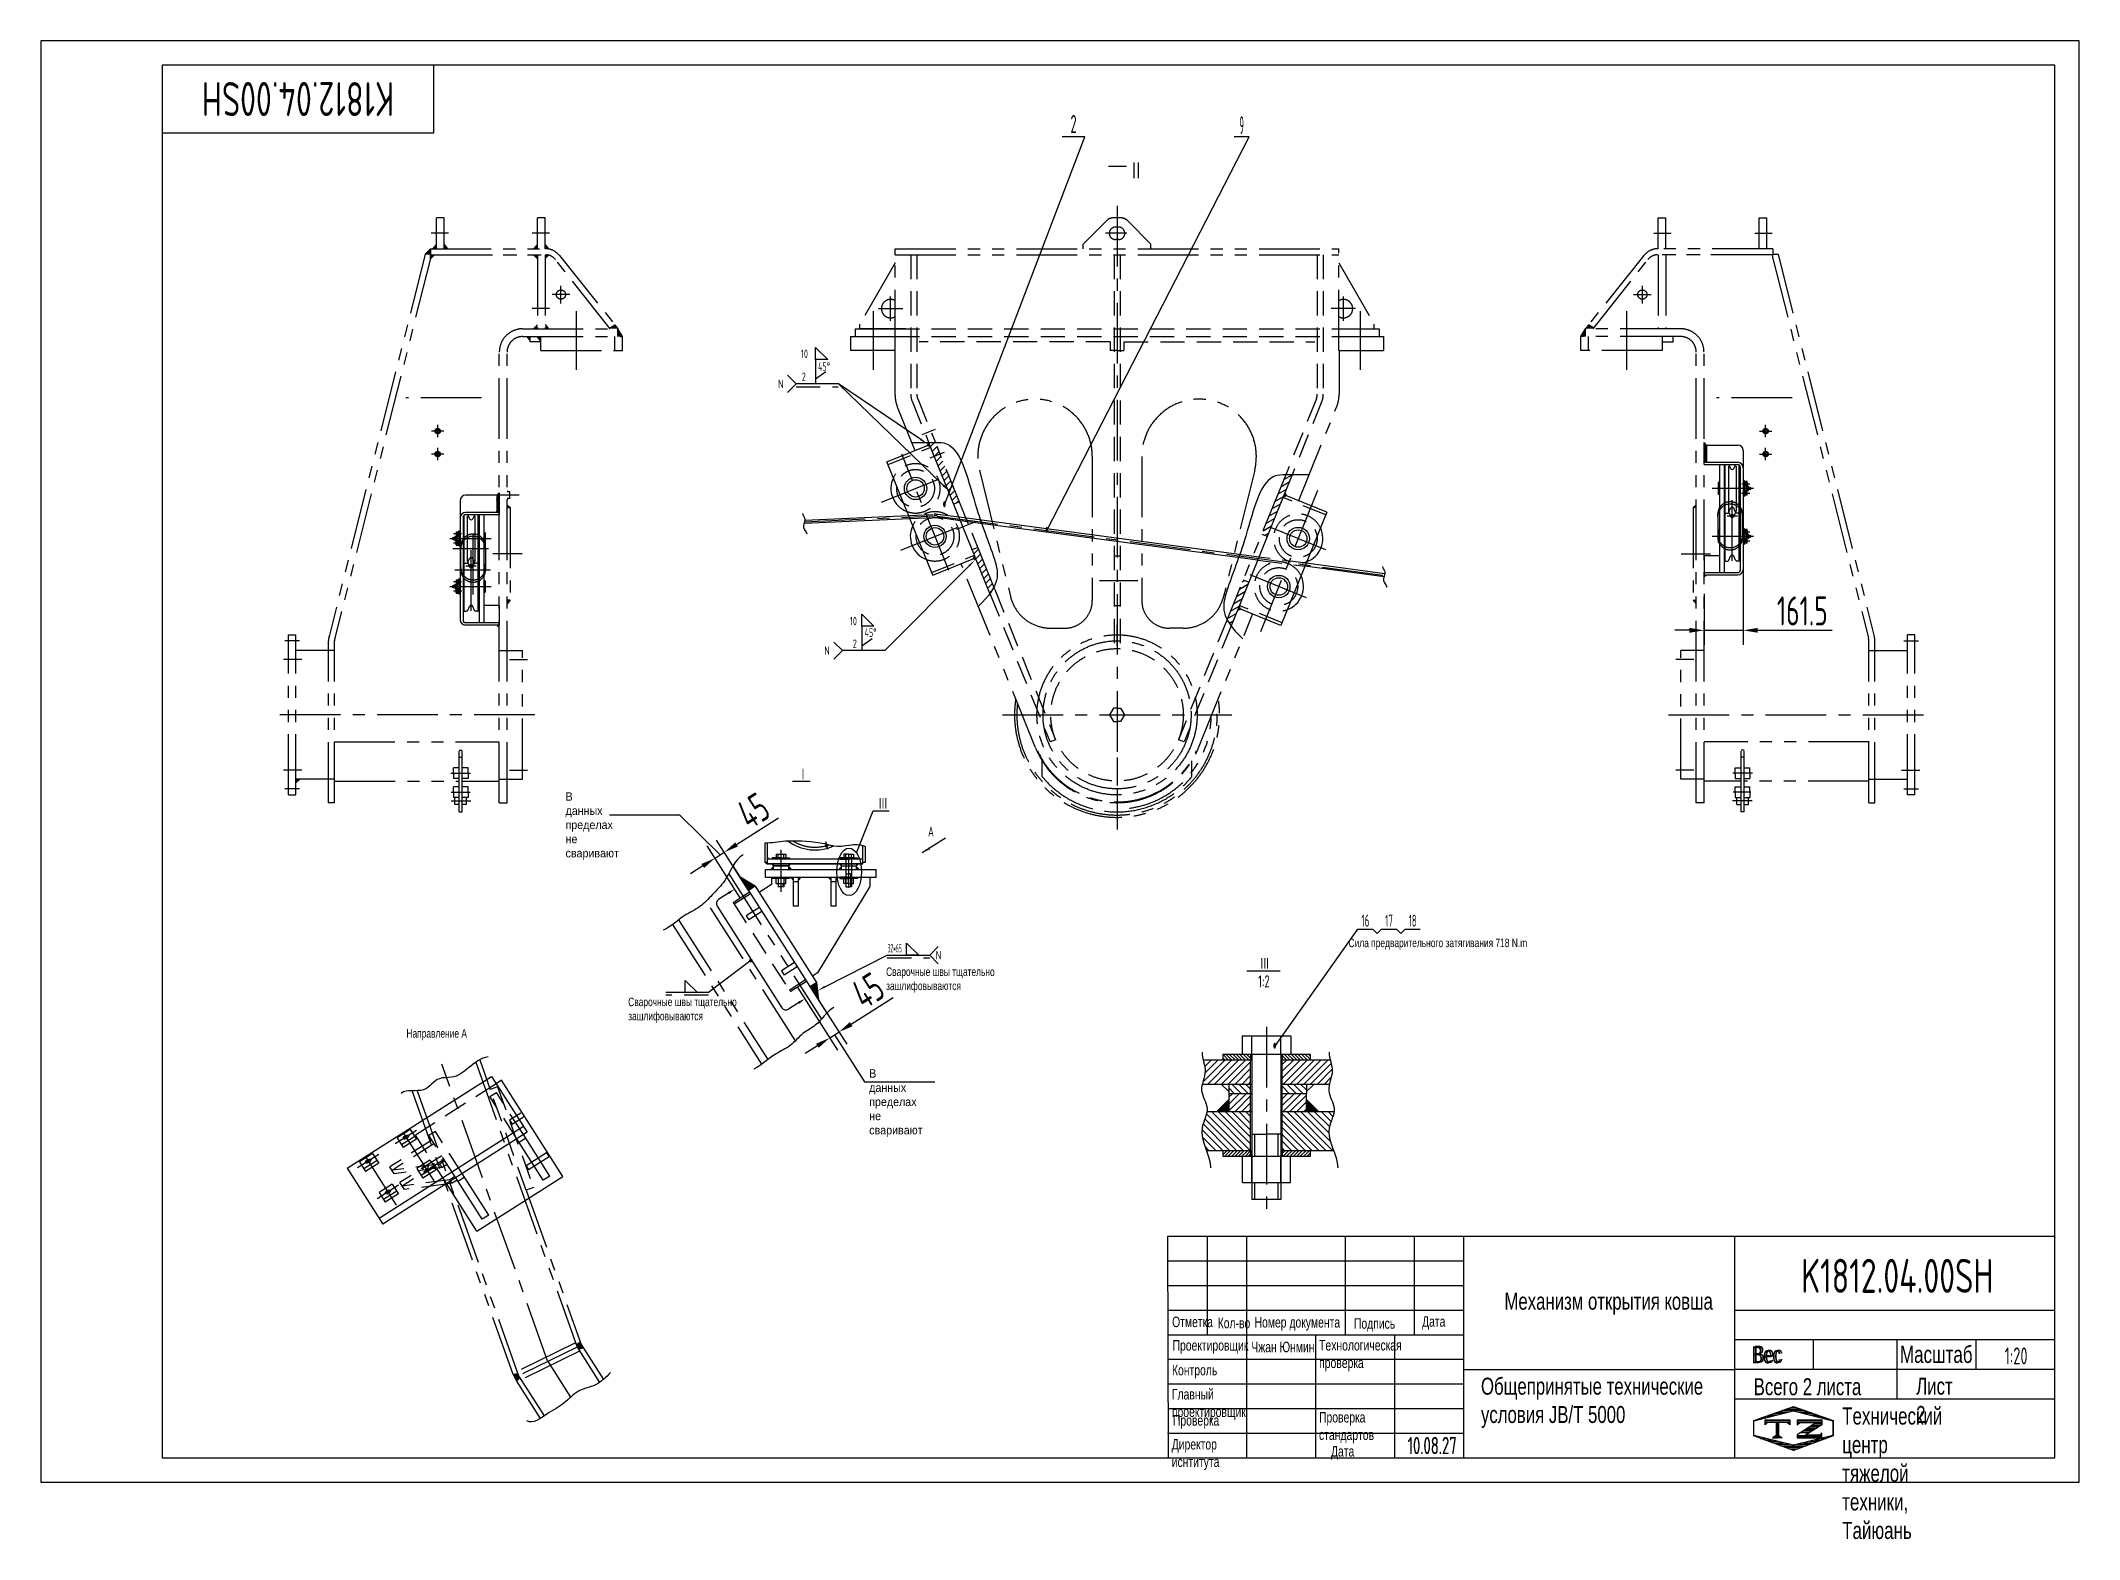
# Model space of a CAD drawing. Header units: millimetres. Extents: x 0 to 8400, y -235 to 5940.
import ezdxf
from ezdxf.enums import TextEntityAlignment as Align

# ---------------------------------------------------------------- set-up
doc = ezdxf.new("R2010")
doc.units = ezdxf.units.MM
doc.header["$LTSCALE"] = 200
for name, pattern in [('F', [0.75, 0.5, -0.25]), ('G', [2, 1.25, -0.25, 0.25, -0.25]), ('K', [2.5, 1.25, -0.25, 0.25, -0.25, 0.25, -0.25])]:
    doc.linetypes.add(name, pattern=pattern)
for name, color, linetype in [('01', 7, 'Continuous'), ('02', 1, 'Continuous'), ('02C', 3, 'Continuous'), ('04', 2, 'F'), ('05', 4, 'G'), ('07', 6, 'K'), ('08', 1, 'Continuous'), ('10', 1, 'Continuous'), ('11', 3, 'Continuous'), ('13', 3, 'Continuous'), ('THICK', 7, 'Continuous')]:
    doc.layers.add(name, color=color, linetype=linetype)
doc.styles.get("Standard").update_dxf_attribs({"font": 'isocp', "width": 0.707, "bigfont": 'intecad.shx'})
doc.dimstyles.new('INTE', dxfattribs={"dimscale": 20, "dimtxt": 6, "dimasz": 3, "dimexe": 3, "dimexo": 0, "dimgap": 1, "dimtad": 1, "dimdec": 1, "dimdsep": 46, "dimtxsty": 'Standard', "dimcen": 0, "dimclrd": 1, "dimclre": 1, "dimclrt": 3, "dimadec": 0, "dimazin": 0, "dimtfac": 1, "dimtdec": 1, "dimtmove": 0, "dimatfit": 0, "dimfxl": 1, "dimarcsym": 0})
pattern_1 = [(45, (290.468, 318.524), (-14.142136, 14.142136), [])]
pattern_2 = [(135, (290.468, 318.524), (-14.142136, -14.142136), [])]

msp = doc.modelspace()

# ---------------------------------------------------------------- texts
at = {"attachment_point": 1}
for s, insert, char_height, width in [('{\\fArial|b0|i0|c204|p34;\\W0.9;\\C3;В данных пределах не сваривают}', (2162.47, 2843.02), 35, 2.0541), ('{\\fArial|b0|i0|c204|p34;\\W0.9;\\C3;В данных пределах не сваривают}', (3413.8, 1701.58), 35, 2.0541), ('{\\fArial|b0|i0|c204|p34;Лист 2}', (7728.26, 430.42), 70, 2.2395)]:
    msp.add_mtext(s, dxfattribs=dict(at, insert=insert, char_height=char_height, width=width))
for s, insert, char_height in [('{\\fArial|b0|i0|c204|p34;\\C3;Сила предварительного затягивания 718 \\fArial|b0|i0|c0|p34;N.m}', (5388.96, 2239.67), 35), ('{\\fArial|b0|i0|c204|p34;\\C3;Сварочные швы тщательно \\Pзашлифовываются}', (3483.49, 2120.9), 35), ('{\\fArial|b0|i0|c204|p34;\\C3;Сварочные швы тщательно \\Pзашлифовываются}', (2420.67, 1996.46), 35), ('{\\fArial|b0|i0|c204|p34;\\C3;Направление А}', (1506.9, 1866.65), 35), ('{\\fArial|b0|i0|c204|p34;\\C3;Механизм открытия ковша}', (6031.3, 780.61), 70), ('{\\fArial|b0|i0|c204|p34;Общепринятые технические\\Pусловия \\fArial|b0|i0|c0|p34;JB/T 5000}', (5934.7, 430.33), 70), ('{\\fArial|b0|i0|c204|p34;Всего 2 листа}', (7058.64, 428.18), 70)]:
    msp.add_mtext(s, dxfattribs=dict(at, insert=insert, char_height=char_height))
at = {"layer": '01', "attachment_point": 1}
for s, insert, char_height in [('{\\fArial|b0|i0|c204|p34;Отметка}', (4662.04, 682.04), 43.2911), ('{\\fArial|b0|i0|c204|p34;Кол-во}', (4849.78, 677.06), 43.2911), ('{\\fArial|b0|i0|c204|p34;Номер документа}', (5001.85, 680.39), 43.2911), ('{\\fArial|b0|i0|c204|p34;Подпись}', (5411.34, 675.4), 43.2911), ('{\\fArial|b0|i0|c204|p34;Дата}', (5692.12, 683.7), 43.2911), ('{\\fArial|b0|i0|c204|p34;Проектировщик}', (4663.95, 585.34), 43.2911), ('{\\fArial|b0|i0|c204|p34;\\C3;Чжан Юнмин}', (4988.57, 578.69), 43.2911), ('{\\fArial|b0|i0|c204|p34;Технологическая\\Pпроверка}', (5267.85, 585.67), 43.2911), ('{\\fArial|b0|i0|c204|p34;Вес}', (7058.29, 562.06), 70.7088), ('{\\fArial|b0|i0|c204|p34;Контроль}', (4661.46, 483.37), 43.2911), ('{\\fArial|b0|i0|c204|p34;Главный\\Pпроектировщик}', (4661.08, 383.73), 43.2911), ('{\\fArial|b0|i0|c204|p34;Проверка}', (4665.31, 276.06), 43.2911), ('{\\fArial|b0|i0|c204|p34;Проверка\\Pстандартов}', (5267.44, 288.92), 43.2911), ('{\\fArial|b0|i0|c204|p34;Директор\\Pиснтитута}', (4660.41, 177.7), 43.2911), ('{\\fArial|b0|i0|c204|p34;Дата}', (5316.62, 148.77), 43.2911)]:
    msp.add_mtext(s, dxfattribs=dict(at, insert=insert, char_height=char_height))
at = {"layer": '01', "insert": (7423.2, 307.75), "char_height": 70.7088, "width": 3.3228, "attachment_point": 1}
msp.add_mtext('{\\fArial|b0|i0|c204|p34;Технический центр\\Pтяжелой техники, Тайюань}', dxfattribs=at)
at = {"layer": '02', "width": 0.605172}
for p, p2 in [((3717.62, 4017.4), (3729.62, 4017.4)), ((4139.72, 3911.61), (4151.72, 3911.61)), ((5078.63, 1785.88), (5090.63, 1785.88))]:
    msp.add_text('●', height=20, dxfattribs=at).set_placement(p, p2, align=Align.FIT)
at = {"layer": '05', "char_height": 70.7371, "attachment_point": 1}
for s, insert in [('{\\fArial|b0|i0|c204|p34;\\C250;Вес}', (7049.76, 559.99)), ('{\\fArial|b0|i0|c204|p34;\\C0;Масштаб}', (7661.47, 561.73))]:
    msp.add_mtext(s, dxfattribs=dict(at, insert=insert))
at = {"layer": '11', "width": 0.693996}
msp.add_text('K1812.04.00SH', height=140, rotation=180, dxfattribs=at).set_placement((1456.17, 5770), (663.83, 5770), align=Align.FIT)
at = {"layer": '11'}
for s, height, width, p, p2 in [('2', 74.25, 0.562593, (4243.1, 5559.61), (4268.58, 5559.61)), ('9', 74.25, 0.386352, (4939.7, 5554.61), (4957.53, 5554.61)), ('16', 49.497, 0.610556, (5441.84, 2289.21), (5475.07, 2289.21)), ('17', 49.497, 0.606, (5540.06, 2289.21), (5571.56, 2289.21)), ('18', 49.497, 0.606, (5637.42, 2289.21), (5668.91, 2289.21)), ('K1812.04.00SH', 140, 0.693996, (7253.83, 780), (8046.17, 780)), ('1:20', 70, 0.655288, (8092.97, 485), (8187.03, 485)), ('10.08.27', 70.737, 0.642055, (5632.2, 115.16), (5834.31, 115.16)), ('10.08.27', 70.709, 0.642055, (5633.27, 115.15), (5835.29, 115.15))]:
    msp.add_text(s, height=height, dxfattribs=dict(at, width=width)).set_placement(p, p2, align=Align.FIT)
at = {"layer": '11', "width": 0.707}
msp.add_text('A', height=42, dxfattribs=at).set_placement((3656.3, 2647.58), align=Align.BOTTOM_LEFT)
at = {"layer": '11', "attachment_point": 7}
for s, insert, char_height in [('Ⅱ', (4484.86, 5366.3), 75), ('Ⅰ', (3120.59, 2891.71), 50), ('Ⅲ', (3450.38, 2770.03), 50), ('Ⅲ', (5023.27, 2111.05), 50), ('1:2', (5016.28, 2038.74), 50)]:
    msp.add_mtext(s, dxfattribs=dict(at, insert=insert, char_height=char_height))
at = {"layer": '13', "width": 0.707}
for s, p in [('10', (3132.75, 4632.24)), ('2', (3136.23, 4537.8)), ('45%%D', (3202.91, 4580.09)), ('10', (3334.6, 3531.14)), ('2', (3346.37, 3437.67)), ('45%%D', (3394.69, 3483.47))]:
    msp.add_text(s, height=35, dxfattribs=at).set_placement(p)
at = {"layer": '13'}
for s, width, p, p2 in [('N', 1.010989, (3037.75, 4508.8), (3060.75, 4508.8)), ('N', 1.010989, (3228.45, 3409.29), (3251.45, 3409.29)), ('32*65', 0.491384, (3489.62, 2182.83), (3547.94, 2182.83)), ('N', 1.010989, (3687.94, 2153.83), (3710.94, 2153.83))]:
    msp.add_text(s, height=35, dxfattribs=dict(at, width=width)).set_placement(p, p2, align=Align.FIT)

# ---------------------------------------------------------------- blocks, each defined once
blk = doc.blocks.new('*D1')
at = {"layer": '08', "color": 1, "lineweight": -2}
for p, q in [((7015.3, 3781.3), (7015.3, 3450.3)), ((6853.8, 3661.2), (6853.8, 3450.3)), ((6793.8, 3510.3), (6733.8, 3510.3)), ((6853.8, 3510.3), (7015.3, 3510.3)), ((7075.3, 3510.3), (7382.4, 3510.3))]:
    blk.add_line(p, q, dxfattribs=at)
at = {"layer": '08', "color": 1}
for points in [[(6793.8, 3520.3), (6793.8, 3500.3), (6853.8, 3510.3)], [(7075.3, 3520.3), (7075.3, 3500.3), (7015.3, 3510.3)]]:
    blk.add_solid(points, dxfattribs=at)
at = {"layer": 'Defpoints', "color": 0}
for p in [(7015.3, 3781.3), (6853.8, 3661.2), (7015.3, 3510.3)]:
    blk.add_point(p, dxfattribs=at)
at = {"layer": '08', "color": 3, "insert": (7258.9, 3590.3), "char_height": 120, "attachment_point": 5}
blk.add_mtext('161.5', dxfattribs=at)
blk = doc.blocks.new('*D7')
at = {"layer": '08', "color": 1, "lineweight": -2}
for p, q in [((3117.1, 2040.5), (3283.2, 1780)), ((3169.3, 2042.2), (3321.1, 1804.2)), ((3339.4, 1887.1), (3512.6, 1997.4)), ((3250.9, 1830.6), (3288.8, 1854.8)), ((3200.3, 1798.3), (3149.7, 1766.1))]:
    blk.add_line(p, q, dxfattribs=at)
at = {"layer": '08', "color": 1}
for points in [[(3334.1, 1895.5), (3344.8, 1878.6), (3288.8, 1854.8)], [(3194.9, 1806.8), (3205.7, 1789.9), (3250.9, 1830.6)]]:
    blk.add_solid(points, dxfattribs=at)
at = {"layer": 'Defpoints', "color": 0}
for p in [(3117.1, 2040.5), (3169.3, 2042.2), (3288.8, 1854.8)]:
    blk.add_point(p, dxfattribs=at)
at = {"layer": '08', "color": 3, "insert": (3408.3, 2025.8), "char_height": 120, "attachment_point": 5, "rotation": 32.52457}
blk.add_mtext('45', dxfattribs=at)
blk = doc.blocks.new('*D8')
at = {"layer": '08', "color": 1, "lineweight": -2}
for p, q in [((2867.1, 2627.8), (3040.2, 2738.2)), ((2882.7, 2408.1), (2746.3, 2621.9)), ((2916.7, 2438.5), (2784.2, 2646.1)), ((2728, 2539.1), (2677.4, 2506.8)), ((2778.5, 2571.3), (2816.5, 2595.5))]:
    blk.add_line(p, q, dxfattribs=at)
at = {"layer": '08', "color": 1}
for points in [[(2861.7, 2636.2), (2872.5, 2619.4), (2816.5, 2595.5)], [(2722.6, 2547.5), (2733.3, 2530.7), (2778.5, 2571.3)]]:
    blk.add_solid(points, dxfattribs=at)
at = {"layer": 'Defpoints', "color": 0}
for p in [(2816.5, 2595.5), (2916.7, 2438.5), (2882.7, 2408.1)]:
    blk.add_point(p, dxfattribs=at)
at = {"layer": '08', "color": 3, "insert": (2935.9, 2766.6), "char_height": 120, "attachment_point": 5, "rotation": 32.52457}
blk.add_mtext('45', dxfattribs=at)
blk = doc.blocks.new('*U4')
at = {"layer": '01'}
for p, q in [((-15, 20), (0, 20)), ((-15, 0), (-15, 20)), ((0, 12), (-15, 12)), ((-15, 0), (-15, -20)), ((0, 20), (0, 0)), ((0, 12), (120, 12)), ((0, -20), (0, 0)), ((66, 12), (66, 0)), ((66, -12), (66, 0)), ((120, 12), (120, 0)), ((120, -12), (120, 0)), ((0, -12), (-15, -12)), ((-15, -20), (0, -20)), ((0, -12), (120, -12))]:
    blk.add_line(p, q, dxfattribs=at)
at = {"layer": '02'}
for p, q in [((120, 9.6), (66, 9.6)), ((120, -9.6), (66, -9.6))]:
    blk.add_line(p, q, dxfattribs=at)
at = {"layer": '05'}
blk.add_line((-18.1, 0), (123.5, 0), dxfattribs=at)
blk = doc.blocks.new('*U5')
at = {"layer": '10'}
h = blk.add_hatch(dxfattribs=at)
h.set_pattern_fill('U', color=256, angle=45, style=0, pattern_type=0)
h.set_pattern_definition([(45, (0, 0), (-0.707107, 0.707107), [])])
h.paths.add_polyline_path([(-36, 0), (-13, 0), (-13, 5), (-36, 5)])
h.paths.add_polyline_path([(36, 5), (13, 5), (13, 0), (36, 0)])
at = {"layer": '01'}
for p, q in [((-36, 5), (-36, 0)), ((0, 5), (-36, 5)), ((-36, 0), (0, 0)), ((-13, 5), (-13, 0)), ((0, 5), (36, 5)), ((36, 0), (0, 0)), ((13, 5), (13, 0)), ((36, 5), (36, 0))]:
    blk.add_line(p, q, dxfattribs=at)
at = {"layer": '05'}
blk.add_line((0, 7.1), (0, -1.8), dxfattribs=at)
blk = doc.blocks.new('*U3')
at = {"layer": '01'}
for p, q in [((-21.5, 0), (-21.5, 19.8)), ((-21.5, 19.8), (0, 19.8)), ((-21.5, 12), (0, 12)), ((0, 19.8), (0, 0)), ((0, -19.8), (0, 0)), ((-21.5, 0), (-21.5, -19.8)), ((-21.5, -12), (0, -12)), ((-21.5, -19.8), (0, -19.8))]:
    blk.add_line(p, q, dxfattribs=at)
at = {"layer": '05'}
blk.add_line((-22.6, 0), (1.1, 0), dxfattribs=at)
blk = doc.blocks.new('*U6', base_point=(4489.6, -71.7))
at = {"layer": '01'}
blk.add_circle((4489.6, -71.7), 4, dxfattribs=at)
at = {"layer": '02'}
blk.add_arc((4489.6, -71.7), 5, 260, 170, dxfattribs=at)
blk = doc.blocks.new('*U21', base_point=(251.96, 168.31))
at = {"layer": '01'}
for p, q in [((251.96, 168.31), (251.96, 182.31)), ((195.96, 168.31), (251.96, 168.31))]:
    blk.add_line(p, q, dxfattribs=at)
blk = doc.blocks.new('*U22')
at = {"layer": '04'}
blk.add_blockref('*U21', (0, 0), dxfattribs=at)
blk = doc.blocks.new('*U23')
at = {"layer": '01'}
for points in [[(415, 292), (25, 292)], [(25, 292), (25, 5)], [(415, 5), (415, 292)], [(25, 5), (415, 5)]]:
    blk.add_lwpolyline(points, dxfattribs=at)
at = {"layer": '02'}
for points in [[(420, 297), (0, 297)], [(0, 297), (0, 0)], [(420, 0), (420, 297)], [(0, 0), (420, 0)]]:
    blk.add_lwpolyline(points, dxfattribs=at)
blk = doc.blocks.new('*X27')
at = {"color": 0}
for p, q in [((127.06, 7.8), (132.06, 7.8)), ((127.06, 7.5), (132.06, 7.5)), ((127.06, 7.2), (127.32, 7.2)), ((127.84, 5.4), (129.64, 5.4)), ((128.3, 5.7), (130.1, 5.7)), ((128.77, 6), (130.57, 6)), ((129.23, 6.3), (131.04, 6.3)), ((129.7, 6.6), (131.51, 6.6)), ((130.16, 6.9), (131.98, 6.9)), ((130.62, 7.2), (132.06, 7.2))]:
    blk.add_line(p, q, dxfattribs=at)
blk = doc.blocks.new('*X28')
at = {"color": 0}
for p, q in [((127.06, 4.8), (132.06, 4.8)), ((127.06, 4.5), (132.06, 4.5)), ((131.84, 5.1), (132.06, 5.1))]:
    blk.add_line(p, q, dxfattribs=at)
blk = doc.blocks.new('*X26')
at = {"color": 0}
for p, q in [((122.34, 4.5), (123.72, 4.5)), ((122.82, 4.8), (123.24, 4.8))]:
    blk.add_line(p, q, dxfattribs=at)
blk = doc.blocks.new('*X25')
at = {"color": 0}
for p, q in [((120.53, 7.8), (125.53, 7.8)), ((120.53, 7.5), (125.53, 7.5)), ((120.53, 7.2), (120.79, 7.2)), ((125.27, 7.2), (125.53, 7.2))]:
    blk.add_line(p, q, dxfattribs=at)
blk = doc.blocks.new('*X24')
at = {"color": 0}
for p, q in [((119.8, 8.4), (120.72, 8.4)), ((120.66, 8.7), (121.92, 8.7)), ((121.52, 9), (123.12, 9)), ((122.38, 9.3), (124.32, 9.3)), ((123.24, 9.6), (125.52, 9.6)), ((124.1, 9.9), (128.52, 9.9)), ((124.97, 10.2), (127.67, 10.2)), ((125.83, 10.5), (126.82, 10.5)), ((127.02, 9.6), (129.37, 9.6)), ((128.22, 9.3), (130.22, 9.3)), ((129.42, 9), (131.07, 9)), ((130.62, 8.7), (131.92, 8.7)), ((131.82, 8.4), (132.77, 8.4)), ((118.22, 7.8), (118.32, 7.8)), ((118.22, 7.5), (118.27, 7.5)), ((118.22, 7.2), (118.27, 7.2)), ((118.22, 6.9), (118.27, 6.9)), ((118.22, 6.6), (118.27, 6.6)), ((118.22, 6.3), (118.27, 6.3)), ((118.22, 6), (118.27, 6)), ((118.22, 5.7), (118.27, 5.7)), ((118.22, 5.4), (118.27, 5.4)), ((118.22, 5.1), (118.27, 5.1)), ((118.22, 4.8), (118.27, 4.8)), ((118.79, 4.5), (119.42, 4.5)), ((118.94, 8.1), (119.52, 8.1)), ((119.61, 4.2), (120.62, 4.2)), ((131.92, 4.2), (132.95, 4.2)), ((133.02, 8.1), (133.62, 8.1)), ((133.12, 4.5), (133.76, 4.5)), ((134.22, 7.8), (134.32, 7.8)), ((134.27, 7.5), (134.32, 7.5)), ((134.27, 7.2), (134.32, 7.2)), ((134.27, 6.9), (134.32, 6.9)), ((134.27, 6.6), (134.32, 6.6)), ((134.27, 6.3), (134.32, 6.3)), ((134.27, 6), (134.32, 6)), ((134.27, 5.7), (134.32, 5.7)), ((134.27, 5.4), (134.32, 5.4)), ((134.27, 5.1), (134.32, 5.1)), ((134.27, 4.8), (134.32, 4.8)), ((120.43, 3.9), (121.82, 3.9)), ((121.26, 3.6), (123.02, 3.6)), ((122.08, 3.3), (124.22, 3.3)), ((122.91, 3), (125.42, 3)), ((123.73, 2.7), (128.89, 2.7)), ((124.55, 2.4), (128.07, 2.4)), ((125.38, 2.1), (127.26, 2.1)), ((126.2, 1.8), (126.45, 1.8)), ((127.12, 3), (129.7, 3)), ((128.32, 3.3), (130.51, 3.3)), ((129.52, 3.6), (131.32, 3.6)), ((130.72, 3.9), (132.14, 3.9))]:
    blk.add_line(p, q, dxfattribs=at)

# ---------------------------------------------------------------- dimensions: what is measured, and where the dimension line sits
at = {"layer": '08'}
dim = msp.add_linear_dim(base=(7015.29, 3510.33), p1=(6853.79, 3661.22), p2=(7015.29, 3781.25), dimstyle='INTE', dxfattribs=at)
dim.commit()
dim.dimension.update_dxf_attribs({"geometry": '*D1', "text_midpoint": (7258.86, 3590.33)})
for base, p1, p2, picture, middle in [((2816.49, 2595.54), (2882.65, 2408.09), (2916.65, 2438.46), '*D8', (2935.92, 2766.58)), ((3288.84, 1854.79), (3117.08, 2040.46), (3169.33, 2042.21), '*D7', (3408.27, 2025.83))]:
    dim = msp.add_linear_dim(base=base, p1=p1, p2=p2, angle=32.524572, dimstyle='INTE', dxfattribs=at)
    dim.commit()
    dim.dimension.update_dxf_attribs({"geometry": picture, "text_midpoint": middle})

# ---------------------------------------------------------------- hatches: boundary and pattern name
for points in [[(3659.23, 4284.86), (3653.71, 4271.84), (3662.98, 4275.59)], [(3662.98, 4275.59), (3653.71, 4271.84), (3666.73, 4266.32)], [(6853.79, 4202.66), (6863.79, 4202.66), (6853.79, 4212.66)], [(5132.75, 4065.15), (5123.48, 4068.9), (5122.81, 4067.24), (5119.73, 4059.63)], [(5127.23, 4078.17), (5123.48, 4068.9), (5132.75, 4065.15)], [(1889.58, 3995.97), (1879.58, 3995.97), (1889.58, 4005.97)], [(3848.28, 3817.66), (3842.76, 3804.64), (3852.03, 3808.39)], [(3852.03, 3808.39), (3842.76, 3804.64), (3855.78, 3799.12)], [(6863.79, 3738.79), (6853.79, 3738.79), (6853.79, 3728.79)], [(1879.58, 3532.1), (1889.58, 3532.1), (1889.58, 3522.1)], [(4943.71, 3597.95), (4934.44, 3601.7), (4930.68, 3592.43)], [(4938.19, 3610.97), (4935.11, 3603.37), (4934.44, 3601.7), (4943.71, 3597.95)], [(3008.02, 2525.19), (3018.02, 2525.19), (3018.02, 2535.19)], [(3082.02, 2535.19), (3092.02, 2525.19), (3082.02, 2525.19)], [(3298.02, 2535.19), (3288.02, 2525.19), (3298.02, 2525.19)], [(3362.02, 2535.19), (3372.02, 2525.19), (3362.02, 2525.19)], [(2943.63, 2455.67), (2881.71, 2493.27), (2916.65, 2438.46)], [(3102.02, 2493.19), (3090.02, 2493.19), (3102.02, 2481.19)], [(3122.02, 2493.19), (3134.02, 2493.19), (3122.02, 2481.19)], [(3257.02, 2493.19), (3245.02, 2493.19), (3257.02, 2481.19)], [(3277.02, 2493.19), (3289.02, 2493.19), (3277.02, 2481.19)], [(3196.31, 2059.41), (3169.33, 2042.21), (3204.28, 1987.4)], [(4895.6, 1577.07), (4845.6, 1527.07), (4895.6, 1527.07)], [(5215.6, 1577.07), (5265.6, 1527.07), (5215.6, 1527.07)], [(2226.34, 567.65), (2222.59, 578.17), (2206.89, 565.65), (2210.21, 556.31), (2215.18, 548.53), (2235.42, 553.41)], [(1974.44, 429.45), (1968.83, 438.25), (1965.95, 446.34), (1946.86, 443.32), (1960.34, 416.23)]]:
    msp.add_hatch(color=256).paths.add_polyline_path(points)
at = {"layer": '01'}
for points in [[(6821.79, 4016.01), (6821.79, 4027.88), (6809.29, 4016.01)], [(6821.79, 3619.49), (6821.79, 3635.01), (6809.29, 3635.01)], [(1051.58, 2897.01), (1067.94, 2897.01), (1051.58, 2881.61)]]:
    msp.add_hatch(color=256, dxfattribs=at).paths.add_polyline_path(points)
at = {"layer": '02'}
h = msp.add_hatch(dxfattribs=at)
h.set_pattern_fill('_USER', color=256, scale=20, angle=45, style=0, pattern_type=0)
h.set_pattern_definition([(45, (-10232.34, -6660.294), (-14.142136, 14.142136), [])])
edge = h.paths.add_edge_path()
edge.add_spline(control_points=[(3686.16, 4284.96), (3678.55, 4285.1), (3669.65, 4285.13), (3659.15, 4285.06)], knot_values=[122.2908434, 122.2908434, 122.2908434, 122.2908434, 135.66033, 135.66033, 135.66033, 135.66033], degree=3, periodic=0)
edge.add_line((3659.15, 4285.06), (3682.49, 4227.39))
edge.add_line((3682.49, 4227.39), (3705.66, 4236.77))
edge.add_line((3705.66, 4236.77), (3686.16, 4284.96))
h.paths.add_polyline_path([(3705.66, 4236.77), (3682.49, 4227.39), (3762.05, 4030.76), (3785.23, 4040.13)])
edge = h.paths.add_edge_path()
edge.add_line((3861.74, 3851.03), (3838.57, 3841.65))
edge.add_line((3838.57, 3841.65), (3911.31, 3661.88))
edge.add_spline(control_points=[(3911.31, 3661.88), (3918.02, 3671.11), (3923.4, 3679.84), (3927.65, 3688.15)], knot_values=[878.1294093, 878.1294093, 878.1294093, 878.1294093, 900.093363, 900.093363, 900.093363, 900.093363], degree=3, periodic=0)
edge.add_line((3927.65, 3688.15), (3861.74, 3851.03))
h = msp.add_hatch(dxfattribs=at)
h.set_pattern_fill('_USER', color=256, scale=2, angle=45, style=0, pattern_type=0)
h.set_pattern_definition([(45, (0, 481.8828), (-1.41421356, 1.41421356), [])])
h.paths.add_polyline_path([(6853.79, 4212.66), (6863.79, 4202.66), (6863.79, 4273.92), (6853.79, 4273.92)])
h.paths.add_polyline_path([(6853.79, 4283.92), (6853.79, 4273.92), (6863.79, 4273.92)])
h = msp.add_hatch(dxfattribs=at)
h.set_pattern_fill('_USER', color=256, scale=20, angle=30, style=0, pattern_type=0)
h.set_pattern_definition([(30, (0, 481.883), (-10, 17.32051), [])])
edge = h.paths.add_edge_path()
edge.add_line((5122.81, 4067.24), (5156.98, 4151.68))
edge.add_spline(control_points=[(5156.98, 4151.68), (5146.47, 4151.75), (5137.58, 4151.72), (5129.97, 4151.58)], knot_values=[122.25103, 122.25103, 122.25103, 122.25103, 135.6048229, 135.6048229, 135.6048229, 135.6048229], degree=3, periodic=0)
edge.add_line((5129.97, 4151.58), (5031.05, 3907.12))
edge.add_line((5031.05, 3907.12), (5054.22, 3897.74))
edge.add_line((5054.22, 3897.74), (5122.81, 4067.24))
edge = h.paths.add_edge_path()
edge.add_line((4977.7, 3708.64), (4954.53, 3718.01))
edge.add_line((4954.53, 3718.01), (4888.43, 3554.67))
edge.add_spline(control_points=[(4888.43, 3554.67), (4892.69, 3546.36), (4898.07, 3537.64), (4904.78, 3528.42)], knot_values=[878.219889, 878.219889, 878.219889, 878.219889, 900.1593067, 900.1593067, 900.1593067, 900.1593067], degree=3, periodic=0)
edge.add_line((4904.78, 3528.42), (4977.7, 3708.64))
h = msp.add_hatch(dxfattribs=at)
h.set_pattern_fill('_USER', color=256, scale=2, angle=45, style=0, pattern_type=0)
h.set_pattern_definition([(135, (8743.3673, 275.195), (1.41421356, 1.41421356), [])])
h.paths.add_polyline_path([(1889.58, 4005.97), (1879.58, 3995.97), (1879.58, 4067.24), (1889.58, 4067.24)])
h.paths.add_polyline_path([(1889.58, 4077.24), (1889.58, 4067.24), (1879.58, 4067.24)])
h = msp.add_hatch(color=256, dxfattribs=at)
h.paths.add_polyline_path([(2993.02, 2573.62), (2993.02, 2567.62), (2999.02, 2567.62)])
h.paths.add_polyline_path([(2993.02, 2553.62), (2987.02, 2553.62), (2993.02, 2547.62)])
h.paths.add_polyline_path([(3018.02, 2547.62), (3012.02, 2547.62), (3018.02, 2541.62)])
h.paths.add_polyline_path([(3088.02, 2547.62), (3082.02, 2547.62), (3082.02, 2541.62)])
h = msp.add_hatch(dxfattribs=at)
h.set_pattern_fill('_USER', color=256, scale=20, angle=45, style=0, pattern_type=0)
h.set_pattern_definition(pattern_1)
edge = h.paths.add_edge_path()
edge.add_line((4985.6, 1739.22), (4790.24, 1739.22))
edge.add_spline(control_points=[(4790.24, 1739.22), (4794.05, 1724.08), (4803.99, 1690.98), (4790.18, 1657.37), (4786.05, 1639.22)], knot_values=[32.4729429, 32.4729429, 32.4729429, 32.4729429, 78.5957172, 133.9532099, 133.9532099, 133.9532099, 133.9532099], degree=3, periodic=0)
edge.add_line((4786.05, 1639.22), (4985.6, 1639.22))
edge.add_line((4985.6, 1639.22), (4985.6, 1739.22))
edge = h.paths.add_edge_path()
edge.add_spline(control_points=[(5309.76, 1639.22), (5313.89, 1657.37), (5327.71, 1690.98), (5317.76, 1724.08), (5313.96, 1739.22)], knot_values=[32.4729429, 32.4729429, 32.4729429, 32.4729429, 87.8304356, 133.9532099, 133.9532099, 133.9532099, 133.9532099], degree=3, periodic=0)
edge.add_line((5313.96, 1739.22), (5115.6, 1739.22))
edge.add_line((5115.6, 1739.22), (5115.6, 1639.22))
edge.add_line((5115.6, 1639.22), (5309.76, 1639.22))
h = msp.add_hatch(dxfattribs=at)
h.set_pattern_fill('_USER', color=256, scale=20, angle=135, style=0, pattern_type=0)
h.set_pattern_definition(pattern_2)
h.paths.add_polyline_path([(4985.6, 1602.07), (4985.6, 1639.22), (4895.6, 1639.22), (4895.6, 1602.07)])
h.paths.add_polyline_path([(5215.6, 1602.07), (5215.6, 1639.22), (5115.6, 1639.22), (5115.6, 1602.07)])
h = msp.add_hatch(dxfattribs=at)
h.set_pattern_fill('_USER', color=256, scale=20, angle=45, style=0, pattern_type=0)
h.set_pattern_definition(pattern_1)
h.paths.add_polyline_path([(5115.6, 1602.07), (5115.6, 1527.07), (5215.6, 1527.07), (5215.6, 1602.07)])
h.paths.add_polyline_path([(4985.6, 1602.07), (4895.6, 1602.07), (4895.6, 1527.07), (4985.6, 1527.07)])
h = msp.add_hatch(dxfattribs=at)
h.set_pattern_fill('_USER', color=256, scale=20, angle=135, style=0, pattern_type=0)
h.set_pattern_definition(pattern_2)
edge = h.paths.add_edge_path()
edge.add_line((4985.6, 1367.07), (4985.6, 1527.07))
edge.add_line((4985.6, 1527.07), (4805.77, 1527.07))
edge.add_spline(control_points=[(4805.77, 1527.07), (4802.78, 1504.76), (4770.83, 1451.27), (4791.83, 1398.13), (4803.41, 1367.07)], knot_values=[250.5775829, 250.5775829, 250.5775829, 250.5775829, 320.1968989, 415.6439628, 415.6439628, 415.6439628, 415.6439628], degree=3, periodic=0)
edge.add_line((4803.41, 1367.07), (4985.6, 1367.07))
edge = h.paths.add_edge_path()
edge.add_spline(control_points=[(5327.12, 1367.07), (5315.54, 1398.13), (5294.54, 1451.27), (5326.5, 1504.76), (5329.48, 1527.07)], knot_values=[250.5775829, 250.5775829, 250.5775829, 250.5775829, 346.0246468, 415.6439628, 415.6439628, 415.6439628, 415.6439628], degree=3, periodic=0)
edge.add_line((5329.48, 1527.07), (5115.6, 1527.07))
edge.add_line((5115.6, 1527.07), (5115.6, 1367.07))
edge.add_line((5115.6, 1367.07), (5327.12, 1367.07))
at = {"layer": '07'}
for points in [[(1605.71, 5083.01), (1605.71, 5060.27), (1605.43, 5060.27), (1584.21, 5059.94)], [(2003.96, 4721.01), (2016.58, 4721.01), (2016.58, 4705.01)], [(2060.58, 4702.21), (2044.94, 4721.01), (2060.58, 4721.01)], [(2365.95, 4769.32), (2378.58, 4753.01), (2346.58, 4753.01), (2344.25, 4755.95)], [(2378.58, 4753.01), (2397.58, 4721.01), (2378.58, 4721.01)], [(6364.79, 4753.01), (6345.79, 4721.01), (6364.79, 4721.01)], [(6377.42, 4769.32), (6364.79, 4753.01), (6396.79, 4753.01), (6399.12, 4755.95)], [(1921.58, 4080.41), (1921.58, 4084.65), (1925.57, 4080.41)], [(1921.58, 4049.37), (1925.57, 4053.61), (1921.58, 4053.61)], [(1921.58, 4016.01), (1921.58, 4027.88), (1934.08, 4016.01)], [(1921.58, 3619.49), (1921.58, 3635.01), (1934.08, 3635.01)]]:
    msp.add_hatch(color=256, dxfattribs=at).paths.add_polyline_path(points)
h = msp.add_hatch(dxfattribs=at)
h.set_pattern_fill('ANGLE', color=256, scale=0.3, angle=-180, style=0)
h.set_pattern_definition([(180, (4819.1161, 689.351), (0, 2.0955), [1.524, -0.5715]), (90, (4819.1161, 689.351), (2.0955, 1e-16), [1.524, -0.5715])])
h.paths.add_polyline_path([(1605.09, 5040.49), (1605.65, 5042.69), (1605.43, 5060.27), (1605.71, 5060.27), (1605.71, 5058.01), (1622.93, 5058.01)])
h = msp.add_hatch(color=256, dxfattribs=at)
h.paths.add_polyline_path([(1662.71, 5100.12), (1675.97, 5083.01), (1662.71, 5083.01)])
h.paths.add_polyline_path([(1630.71, 5100.36), (1630.71, 5083.01), (1614.9, 5083.01)])
h = msp.add_hatch(color=256, dxfattribs=at)
h.paths.add_polyline_path([(2078.71, 5099.02), (2093.55, 5081.55, 0.0491604), (2078.71, 5083.01)])
h.paths.add_polyline_path([(2046.71, 5100.36), (2046.71, 5083.01), (2030.9, 5083.01)])
h = msp.add_hatch(color=256, dxfattribs=at)
h.paths.add_polyline_path([(2078.71, 5042.48), (2078.71, 5058.01), (2080.58, 5058.01, -0.0577665), (2092.24, 5056.66)])
h.paths.add_polyline_path([(2030.9, 5058.01), (2046.71, 5058.01), (2046.71, 5040.65)])
h = msp.add_hatch(color=256, dxfattribs=at)
h.paths.add_polyline_path([(2091.87, 4753.01), (2078.71, 4753.01), (2078.71, 4770.25)])
h.paths.add_polyline_path([(2030.82, 4753.01), (2046.71, 4769.81), (2046.71, 4753.01)])
at = {"layer": '10'}
h = msp.add_hatch(dxfattribs=at)
h.set_pattern_fill('_USER', color=256, scale=10, angle=135, style=0, pattern_type=0)
h.set_pattern_definition([(135, (290.468, 318.524), (-7.071068, -7.071068), [])])
h.paths.add_polyline_path([(4870.6, 1739.22), (4985.6, 1739.22), (4985.6, 1764.22), (4870.6, 1764.22)])
h.paths.add_polyline_path([(5230.6, 1764.22), (5115.6, 1764.22), (5115.6, 1739.22), (5230.6, 1739.22)])
h = msp.add_hatch(dxfattribs=at)
h.set_pattern_fill('_USER', color=256, scale=10, angle=45, style=0, pattern_type=0)
h.set_pattern_definition([(45, (290.468, 318.524), (-7.071068, 7.071068), [])])
h.paths.add_polyline_path([(4870.6, 1342.07), (4985.6, 1342.07), (4985.6, 1367.07), (4870.6, 1367.07)])
h.paths.add_polyline_path([(5230.6, 1367.07), (5115.6, 1367.07), (5115.6, 1342.07), (5230.6, 1342.07)])

# ---------------------------------------------------------------- linework, layer by layer
for p, q in [((4400.53, 5423.04), (4473.65, 5423.04)), ((3653.71, 4271.84), (3659.23, 4284.86)), ((3666.73, 4266.32), (3653.71, 4271.84)), ((6863.79, 4273.92), (6853.79, 4283.92)), ((6853.79, 4193.39), (6853.79, 4283.92)), ((6863.79, 4202.66), (6853.79, 4212.66)), ((6853.79, 4202.66), (6993.29, 4202.66)), ((6863.79, 4273.92), (6993.29, 4273.92)), ((6863.79, 4273.92), (6863.79, 4202.66)), ((7015.29, 4251.92), (7015.29, 3760.79)), ((6853.79, 4193.39), (6993.29, 4193.39)), ((6954.72, 4187.1), (6954.72, 4000.06)), ((6956.68, 4193.39), (6963.4, 4177.01)), ((6983.9, 4193.39), (6977.21, 4176.97)), ((6985.86, 4187.1), (6985.86, 4000.06)), ((7003.29, 4183.39), (7003.29, 3758.06)), ((7021.29, 4126.9), (7015.29, 4126.9)), ((7021.29, 4126.9), (7021.29, 4063.4)), ((1728.08, 4045.24), (1728.08, 3554.1)), ((1889.58, 4067.24), (1750.08, 4067.24)), ((1879.58, 4067.24), (1889.58, 4077.24)), ((1879.58, 4067.24), (1879.58, 3995.97)), ((1889.58, 4077.24), (1889.58, 3986.7)), ((5132.75, 4065.15), (5119.73, 4059.63)), ((5132.75, 4065.15), (5127.23, 4078.17)), ((7015.29, 4063.4), (7021.29, 4063.4)), ((1740.08, 3976.7), (1740.08, 3551.37)), ((1889.58, 3995.97), (1750.08, 3995.97)), ((1889.58, 3986.7), (1750.08, 3986.7)), ((1757.5, 3980.42), (1757.5, 3793.37)), ((1759.47, 3986.7), (1766.16, 3970.28)), ((1786.69, 3986.7), (1779.96, 3970.33)), ((1788.65, 3980.42), (1788.65, 3793.37)), ((1879.58, 3995.97), (1889.58, 4005.97)), ((6941.29, 3796.46), (6941.29, 3994.19)), ((6941.79, 3993.6), (6951.93, 3993.6)), ((6956.42, 3996.4), (6963.4, 3979.38)), ((6956.56, 3996.71), (6963.4, 4013.38)), ((6984.02, 3996.71), (6977.21, 4013.42)), ((6984.02, 3996.05), (6977.21, 3979.34)), ((6998.79, 3993.6), (6988.65, 3993.6)), ((1722.08, 3920.21), (1722.08, 3856.71)), ((1722.08, 3920.21), (1728.08, 3920.21)), ((7021.29, 3929.26), (7015.29, 3929.26)), ((7015.29, 3865.76), (7021.29, 3865.76)), ((7021.29, 3929.26), (7021.29, 3865.76)), ((1728.08, 3856.71), (1722.08, 3856.71)), ((1744.58, 3786.91), (1754.71, 3786.91)), ((1759.34, 3790.02), (1766.16, 3806.73)), ((1759.34, 3789.36), (1766.16, 3772.65)), ((1786.81, 3790.02), (1779.96, 3806.69)), ((1786.95, 3789.71), (1779.96, 3772.69)), ((1801.58, 3786.91), (1791.44, 3786.91)), ((1802.08, 3589.78), (1802.08, 3787.5)), ((3848.28, 3817.66), (3842.76, 3804.64)), ((3855.78, 3799.12), (3842.76, 3804.64)), ((6853.79, 3819.33), (6917.29, 3819.33)), ((6853.79, 3819.33), (6853.79, 3728.79)), ((6937.29, 3819.33), (6941.3, 3819.33)), ((6941.79, 3795.96), (6951.93, 3795.96)), ((6956.56, 3799.08), (6963.4, 3815.75)), ((6984.02, 3799.08), (6977.21, 3815.79)), ((6998.79, 3795.96), (6988.65, 3795.96)), ((6999.29, 3819.33), (7003.29, 3819.33)), ((1722.08, 3722.58), (1722.08, 3659.08)), ((1722.08, 3722.58), (1728.08, 3722.58)), ((6853.79, 3748.06), (6993.29, 3748.06)), ((6853.79, 3738.79), (6993.29, 3738.79)), ((6863.79, 3738.79), (6853.79, 3728.79)), ((1728.08, 3659.08), (1722.08, 3659.08)), ((1744.08, 3612.64), (1740.08, 3612.64)), ((1806.08, 3612.64), (1802.07, 3612.64)), ((1889.58, 3612.64), (1826.08, 3612.64)), ((1889.58, 3612.64), (1889.58, 3532.1)), ((1744.58, 3589.28), (1754.71, 3589.28)), ((1889.58, 3541.37), (1750.08, 3541.37)), ((1889.58, 3532.1), (1750.08, 3532.1)), ((1759.34, 3592.39), (1766.16, 3609.1)), ((1786.81, 3592.39), (1779.96, 3609.06)), ((1801.58, 3589.28), (1791.44, 3589.28)), ((1879.58, 3532.1), (1889.58, 3522.1)), ((4930.68, 3592.43), (4943.71, 3597.95)), ((4943.71, 3597.95), (4938.19, 3610.97)), ((3097.1, 2889.02), (3170.22, 2889.02)), ((3387.02, 2547.62), (3387.02, 2623.94)), ((2986.02, 2525.19), (3443.02, 2525.19)), ((2986.02, 2493.19), (2986.02, 2525.19)), ((3018.02, 2535.19), (3008.02, 2525.19)), ((3018.02, 2540.19), (3082.02, 2540.19)), ((3018.02, 2540.19), (3018.02, 2525.19)), ((3018.02, 2540.19), (3082.02, 2540.19)), ((3082.02, 2525.19), (3082.02, 2540.19)), ((3082.02, 2535.19), (3092.02, 2525.19)), ((3298.02, 2535.19), (3288.02, 2525.19)), ((3298.02, 2540.19), (3298.02, 2525.19)), ((3298.02, 2540.19), (3362.02, 2540.19)), ((3362.02, 2525.19), (3362.02, 2540.19)), ((3362.02, 2535.19), (3372.02, 2525.19)), ((3443.02, 2493.19), (3443.02, 2525.19)), ((2943.63, 2455.67), (2881.71, 2493.27)), ((2943.63, 2455.67), (2916.65, 2438.46)), ((2916.65, 2438.46), (3169.33, 2042.21)), ((2943.63, 2455.67), (3196.31, 2059.41)), ((3011.02, 2463.05), (2959.76, 2430.37)), ((2986.02, 2493.19), (3443.02, 2493.19)), ((3011.02, 2493.19), (3011.02, 2463.05)), ((3038.02, 2488.19), (3038.02, 2466.69)), ((3062.02, 2488.19), (3062.02, 2466.69)), ((3102.02, 2481.19), (3090.02, 2493.19)), ((3102.02, 2373.19), (3102.02, 2493.19)), ((3122.02, 2473.19), (3102.02, 2473.19)), ((3122.02, 2373.19), (3122.02, 2493.19)), ((3122.02, 2481.19), (3134.02, 2493.19)), ((3417.02, 2455.19), (3200.75, 2098.96)), ((3257.02, 2481.19), (3245.02, 2493.19)), ((3257.02, 2373.19), (3257.02, 2493.19)), ((3277.02, 2473.19), (3257.02, 2473.19)), ((3277.02, 2373.19), (3277.02, 2493.19)), ((3277.02, 2481.19), (3289.02, 2493.19)), ((3417.02, 2493.19), (3417.02, 2455.19)), ((3122.02, 2373.19), (3102.02, 2373.19)), ((3277.02, 2373.19), (3257.02, 2373.19)), ((3169.33, 2042.21), (3196.31, 2059.41)), ((3200.75, 2098.96), (3179.67, 2085.52)), ((3196.31, 2059.41), (3204.28, 1987.4)), ((4985.6, 1367.07), (4985.6, 1739.22)), ((5115.6, 1367.07), (5115.6, 1739.22)), ((1262.94, 1293.13), (1857.37, 1672.18)), ((1857.37, 1672.18), (2003.98, 1442.25)), ((1898.87, 1656.15), (1876.63, 1641.97)), ((2151.55, 1259.9), (1898.87, 1656.15)), ((4895.6, 1602.07), (4990.6, 1602.07)), ((4895.6, 1602.07), (4895.6, 1527.07)), ((5110.6, 1602.07), (5215.6, 1602.07)), ((5215.6, 1527.07), (5215.6, 1602.07)), ((4805.77, 1527.07), (4990.6, 1527.07)), ((4895.6, 1577.07), (4845.6, 1527.07)), ((5110.6, 1527.07), (5329.48, 1527.07)), ((5215.6, 1577.07), (5265.6, 1527.07)), ((1989.48, 1465), (1395.05, 1085.95)), ((2003.98, 1442.25), (1409.55, 1063.2)), ((1522.55, 1453.27), (1468.59, 1418.86)), ((1522.55, 1453.27), (1547.85, 1413.59)), ((2097.72, 1261.28), (1988.58, 1432.43)), ((1367.41, 1354.34), (1313.45, 1319.93)), ((1367.41, 1354.34), (1392.71, 1314.66)), ((1468.59, 1418.86), (1493.89, 1379.18)), ((1541.05, 1424.26), (1487.09, 1389.85)), ((1547.85, 1413.59), (1493.89, 1379.18)), ((2070.74, 1244.07), (1961.6, 1415.23)), ((1998.29, 1417.2), (1971.31, 1400)), ((4803.41, 1367.07), (4990.6, 1367.07)), ((5110.6, 1367.07), (5327.12, 1367.07)), ((1262.94, 1293.13), (1409.55, 1063.2)), ((1313.45, 1319.93), (1338.75, 1280.25)), ((1385.91, 1325.33), (1331.95, 1290.92)), ((1392.71, 1314.66), (1338.75, 1280.25)), ((1603.49, 1326.34), (1549.53, 1291.93)), ((1549.53, 1291.93), (1574.83, 1252.25)), ((1622, 1297.32), (1568.03, 1262.91)), ((1628.8, 1286.66), (1574.83, 1252.25)), ((1603.49, 1326.34), (1628.8, 1286.66)), ((1845.84, 1100.66), (1736.7, 1271.82)), ((2097.72, 1261.28), (2070.74, 1244.07)), ((1448.35, 1227.41), (1394.39, 1193)), ((1394.39, 1193), (1419.69, 1153.32)), ((1466.85, 1198.39), (1412.89, 1163.98)), ((1473.65, 1187.73), (1419.69, 1153.32)), ((1448.35, 1227.41), (1473.65, 1187.73)), ((1695.37, 1231.32), (1667.49, 1227.68)), ((1797.42, 1034.08), (1672.1, 1230.62)), ((1695.37, 1231.32), (1686.12, 1245.82)), ((1716.13, 1244.55), (1695.37, 1231.32)), ((1818.86, 1083.46), (1709.72, 1254.61)), ((1746.41, 1256.59), (1719.43, 1239.38)), ((1797.42, 1034.08), (2151.55, 1259.9)), ((1845.84, 1100.66), (1818.86, 1083.46)), ((2206.89, 565.65), (2222.6, 578.18)), ((2215.18, 548.53), (2235.42, 553.41)), ((1965.95, 446.34), (1946.86, 443.32)), ((1946.86, 443.32), (1960.34, 416.23)), ((1960.34, 416.23), (1974.44, 429.45))]:
    msp.add_line(p, q)
for centre, radius, start, end in [((6993.29, 4251.92), 22, 0, 90), ((6993.29, 4183.39), 10, 0, 90), ((1750.08, 4045.24), 22, 90, 180), ((1750.08, 3976.7), 10, 90, 180), ((6951.93, 3998.6), 5, 270, 337.827253), ((6988.65, 3998.6), 5, 202.172747, 270), ((6988.65, 3994.16), 5, 153.680563, 157.827253), ((1754.71, 3791.91), 5, 270, 337.827253), ((1754.71, 3787.48), 5, 22.172747, 26.319437), ((1791.44, 3791.91), 5, 202.172747, 270), ((6951.93, 3800.96), 5, 270, 337.827253), ((6988.65, 3800.96), 5, 202.172747, 270), ((6993.29, 3760.79), 22, 270, 0), ((6993.29, 3758.06), 10, 270, 0), ((1750.08, 3554.1), 22, 180, 270), ((1750.08, 3551.37), 10, 180, 270), ((1754.71, 3594.28), 5, 270, 337.827253), ((1791.44, 3594.28), 5, 202.172747, 270)]:
    msp.add_arc(centre, radius, start, end)
for centre in [(1504.82, 1421.56), (1349.68, 1322.63), (1585.76, 1294.63), (1430.62, 1195.7)]:
    msp.add_ellipse(centre, major_axis=(-10.12, -6.45), ratio=0.5376613)
at = {"layer": '01'}
for p, q in [((3192.75, 4626.3), (3192.75, 4526.3)), ((3192.75, 4546.3), (3234.75, 4576.3)), ((3852.03, 3808.39), (3658.64, 4286.33)), ((3486.85, 4204.33), (3662.98, 4275.59)), ((3675.9, 3737.12), (3486.85, 4204.33)), ((6915.29, 4120.57), (6912.29, 4119.18)), ((6917.29, 4193.39), (6917.29, 3748.6)), ((6937.29, 4193.39), (6937.29, 3748.6)), ((7003.29, 4142.6), (6999.29, 4142.6)), ((7021.29, 4124.2), (7023.29, 4124.2)), ((7023.29, 4104.2), (7023.29, 4124.2)), ((7023.29, 4121.9), (7025.89, 4121.9)), ((7025.89, 4105.4), (7025.89, 4122.99)), ((7031.31, 4122.99), (7025.89, 4122.99)), ((7025.89, 4119.2), (7031.31, 4119.2)), ((7032.29, 4121.09), (7032.29, 4107.3)), ((5122.81, 4067.24), (4935.11, 3603.37)), ((5299.61, 3997.64), (5123.48, 4068.9)), ((6915.29, 4069.82), (6912.29, 4071.22)), ((6941.29, 4047.86), (6937.29, 4047.86)), ((7003.29, 4047.86), (6999.29, 4047.86)), ((7021.29, 4104.2), (7023.29, 4104.2)), ((7021.29, 4086.2), (7023.29, 4086.2)), ((7021.29, 4066.2), (7023.29, 4066.2)), ((7025.89, 4114.2), (7023.29, 4115.7)), ((7023.29, 4114.2), (7025.89, 4112.7)), ((7023.29, 4106.5), (7025.89, 4106.5)), ((7023.29, 4086.2), (7023.29, 4066.2)), ((7023.29, 4083.9), (7025.89, 4083.9)), ((7023.29, 4076.2), (7025.89, 4077.7)), ((7025.89, 4076.2), (7023.29, 4074.7)), ((7023.29, 4068.5), (7025.89, 4068.5)), ((7025.89, 4109.2), (7031.31, 4109.2)), ((7031.31, 4105.4), (7025.89, 4105.4)), ((7025.89, 4084.99), (7025.89, 4067.4)), ((7031.31, 4084.99), (7025.89, 4084.99)), ((7025.89, 4081.2), (7031.31, 4081.2)), ((7025.89, 4071.2), (7031.31, 4071.2)), ((7031.31, 4067.4), (7025.89, 4067.4)), ((7030.77, 4084.99), (7030.77, 4105.4)), ((7036.19, 4103.99), (7030.77, 4103.99)), ((7030.77, 4100.2), (7036.19, 4100.2)), ((7030.77, 4090.2), (7036.19, 4090.2)), ((7036.19, 4086.4), (7030.77, 4086.4)), ((7032.29, 4069.3), (7032.29, 4083.09)), ((7037.17, 4095.2), (7037.17, 4102.09)), ((7037.17, 4095.2), (7037.17, 4088.3)), ((1806.08, 3986.7), (1806.08, 3541.91)), ((1826.08, 3986.7), (1826.08, 3541.91)), ((3145.55, 3951.45), (3581.31, 3970.88)), ((3148.96, 3964.61), (3576.14, 3983.66)), ((5019.69, 3812.41), (3784.19, 3976.04)), ((5014.66, 3799.96), (3789.8, 3962.18)), ((5299.61, 3997.64), (5110.56, 3530.44)), ((6809.29, 4016.01), (6821.79, 4027.88)), ((6999.29, 3994.1), (6999.29, 4009.22)), ((6999.29, 3796.46), (6999.29, 3994.1)), ((1706.2, 3888.51), (1706.2, 3895.41)), ((1706.2, 3888.51), (1706.2, 3881.61)), ((1707.17, 3897.3), (1712.6, 3897.3)), ((1712.6, 3893.51), (1707.17, 3893.51)), ((1712.6, 3883.51), (1707.17, 3883.51)), ((1707.17, 3879.71), (1712.6, 3879.71)), ((1711.08, 3914.41), (1711.08, 3900.61)), ((1711.08, 3862.61), (1711.08, 3876.41)), ((1712.05, 3916.3), (1717.48, 3916.3)), ((1717.48, 3912.51), (1712.05, 3912.51)), ((1717.48, 3902.51), (1712.05, 3902.51)), ((1712.05, 3898.71), (1717.48, 3898.71)), ((1712.05, 3878.3), (1717.48, 3878.3)), ((1717.48, 3874.51), (1712.05, 3874.51)), ((1717.48, 3864.51), (1712.05, 3864.51)), ((1712.6, 3878.3), (1712.6, 3898.71)), ((1717.48, 3898.71), (1717.48, 3916.3)), ((1720.08, 3915.21), (1717.48, 3915.21)), ((1717.48, 3907.51), (1720.08, 3909.01)), ((1720.08, 3907.51), (1717.48, 3906.01)), ((1720.08, 3899.81), (1717.48, 3899.81)), ((1717.48, 3878.3), (1717.48, 3860.71)), ((1720.08, 3877.21), (1717.48, 3877.21)), ((1720.08, 3869.51), (1717.48, 3871.01)), ((1717.48, 3869.51), (1720.08, 3868.01)), ((1722.08, 3917.51), (1720.08, 3917.51)), ((1720.08, 3897.51), (1720.08, 3917.51)), ((1722.08, 3897.51), (1720.08, 3897.51)), ((1722.08, 3879.51), (1720.08, 3879.51)), ((1720.08, 3879.51), (1720.08, 3859.51)), ((1740.08, 3935.92), (1744.08, 3935.92)), ((1828.08, 3913.88), (1831.08, 3912.49)), ((1828.08, 3863.13), (1831.08, 3864.53)), ((6915.29, 3922.94), (6912.29, 3921.54)), ((6915.29, 3872.19), (6912.29, 3873.58)), ((7021.29, 3926.56), (7023.29, 3926.56)), ((7021.29, 3906.56), (7023.29, 3906.56)), ((7021.29, 3888.56), (7023.29, 3888.56)), ((7021.29, 3868.56), (7023.29, 3868.56)), ((7023.29, 3906.56), (7023.29, 3926.56)), ((7023.29, 3924.26), (7025.89, 3924.26)), ((7025.89, 3916.56), (7023.29, 3918.06)), ((7023.29, 3916.56), (7025.89, 3915.06)), ((7023.29, 3908.86), (7025.89, 3908.86)), ((7023.29, 3888.56), (7023.29, 3868.56)), ((7023.29, 3886.26), (7025.89, 3886.26)), ((7023.29, 3878.56), (7025.89, 3880.06)), ((7025.89, 3878.56), (7023.29, 3877.06)), ((7023.29, 3870.86), (7025.89, 3870.86)), ((7031.31, 3925.36), (7025.89, 3925.36)), ((7025.89, 3907.77), (7025.89, 3925.36)), ((7025.89, 3921.56), (7031.31, 3921.56)), ((7025.89, 3911.56), (7031.31, 3911.56)), ((7031.31, 3907.77), (7025.89, 3907.77)), ((7031.31, 3887.36), (7025.89, 3887.36)), ((7025.89, 3887.36), (7025.89, 3869.77)), ((7025.89, 3883.56), (7031.31, 3883.56)), ((7025.89, 3873.56), (7031.31, 3873.56)), ((7031.31, 3869.77), (7025.89, 3869.77)), ((7030.77, 3887.36), (7030.77, 3907.77)), ((7036.19, 3906.36), (7030.77, 3906.36)), ((7030.77, 3902.56), (7036.19, 3902.56)), ((7030.77, 3892.56), (7036.19, 3892.56)), ((7036.19, 3888.77), (7030.77, 3888.77)), ((7032.29, 3923.46), (7032.29, 3909.67)), ((7032.29, 3871.67), (7032.29, 3885.46)), ((7037.17, 3897.56), (7037.17, 3904.46)), ((7037.17, 3897.56), (7037.17, 3890.67)), ((1712.05, 3860.71), (1717.48, 3860.71)), ((1720.08, 3861.81), (1717.48, 3861.81)), ((1722.08, 3859.51), (1720.08, 3859.51)), ((1740.08, 3841.17), (1744.08, 3841.17)), ((1744.08, 3787.41), (1744.08, 3802.53)), ((1744.08, 3589.78), (1744.08, 3787.41)), ((1802.08, 3841.17), (1806.08, 3841.17)), ((3675.9, 3737.12), (3852.03, 3808.39)), ((5538.75, 3743.66), (5214.23, 3786.64)), ((1706.2, 3690.88), (1706.2, 3697.77)), ((1707.17, 3699.67), (1712.6, 3699.67)), ((1711.08, 3716.77), (1711.08, 3702.98)), ((1712.05, 3718.67), (1717.48, 3718.67)), ((1717.48, 3714.88), (1712.05, 3714.88)), ((1717.48, 3704.88), (1712.05, 3704.88)), ((1712.05, 3701.08), (1717.48, 3701.08)), ((1712.6, 3680.67), (1712.6, 3701.08)), ((1717.48, 3701.08), (1717.48, 3718.67)), ((1720.08, 3717.58), (1717.48, 3717.58)), ((1717.48, 3709.88), (1720.08, 3711.38)), ((1720.08, 3709.88), (1717.48, 3708.37)), ((1720.08, 3702.18), (1717.48, 3702.18)), ((1720.08, 3699.88), (1720.08, 3719.88)), ((1722.08, 3719.88), (1720.08, 3719.88)), ((1722.08, 3699.88), (1720.08, 3699.88)), ((1828.08, 3716.25), (1831.08, 3714.86)), ((5535.18, 3731.02), (5209.2, 3774.19)), ((1706.2, 3690.88), (1706.2, 3683.98)), ((1712.6, 3695.88), (1707.17, 3695.88)), ((1712.6, 3685.88), (1707.17, 3685.88)), ((1707.17, 3682.08), (1712.6, 3682.08)), ((1711.08, 3664.98), (1711.08, 3678.77)), ((1712.05, 3680.67), (1717.48, 3680.67)), ((1717.48, 3676.88), (1712.05, 3676.88)), ((1717.48, 3666.88), (1712.05, 3666.88)), ((1712.05, 3663.08), (1717.48, 3663.08)), ((1717.48, 3680.67), (1717.48, 3663.08)), ((1720.08, 3679.58), (1717.48, 3679.58)), ((1720.08, 3671.88), (1717.48, 3673.38)), ((1717.48, 3671.88), (1720.08, 3670.37)), ((1720.08, 3664.18), (1717.48, 3664.18)), ((1720.08, 3681.88), (1720.08, 3661.88)), ((1722.08, 3681.88), (1720.08, 3681.88)), ((1722.08, 3661.88), (1720.08, 3661.88)), ((1828.08, 3665.5), (1831.08, 3666.9)), ((6809.29, 3635.01), (6821.79, 3619.49)), ((5110.56, 3530.44), (4934.44, 3601.7)), ((3383.45, 3526.79), (3383.45, 3426.79)), ((3383.45, 3446.79), (3425.45, 3476.79)), ((1051.58, 2881.61), (1067.94, 2897.01)), ((2983.02, 2633), (2983.02, 2553.62)), ((2993.02, 2634.69), (2993.02, 2547.62)), ((3397.02, 2618.82), (3397.02, 2553.62)), ((3387.02, 2567.62), (2993.02, 2567.62)), ((3014.02, 2572.62), (3014.02, 2567.62)), ((3050.02, 2572.62), (3014.02, 2572.62)), ((3030.03, 2587.62), (3030.03, 2572.62)), ((3030.03, 2587.62), (3070.01, 2587.62)), ((3038.02, 2572.62), (3038.02, 2587.62)), ((3050.02, 2572.62), (3086.02, 2572.62)), ((3062.02, 2572.62), (3062.02, 2587.62)), ((3070.01, 2587.62), (3070.01, 2572.62)), ((3086.02, 2572.62), (3086.02, 2567.62)), ((3014.02, 2493.19), (3014.02, 2488.19)), ((3086.02, 2488.19), (3014.02, 2488.19)), ((3030.24, 2466.69), (3030.24, 2488.19)), ((3030.24, 2466.69), (3069.79, 2466.69)), ((3038.02, 2466.69), (3038.02, 2452.62)), ((3062.02, 2452.62), (3038.02, 2452.62)), ((3062.02, 2466.69), (3062.02, 2452.62)), ((3069.79, 2466.69), (3069.79, 2488.19)), ((3086.02, 2493.19), (3086.02, 2488.19)), ((4969.4, 2107.5), (5107.06, 2107.5)), ((4870.6, 1764.22), (4870.6, 1739.22)), ((4870.6, 1764.22), (5230.6, 1764.22)), ((4950.65, 1839.22), (4950.65, 1764.22)), ((4950.65, 1839.22), (5150.55, 1839.22)), ((4985.6, 1764.22), (4985.6, 1739.22)), ((4990.6, 1764.22), (4990.6, 1839.22)), ((4990.6, 1764.22), (4990.6, 1164.22)), ((5110.6, 1764.22), (5110.6, 1839.22)), ((5110.6, 1764.22), (5110.6, 1164.22)), ((5115.6, 1764.22), (5115.6, 1739.22)), ((5150.55, 1839.22), (5150.55, 1764.22)), ((5230.6, 1764.22), (5230.6, 1739.22)), ((4990.6, 1739.22), (4790.24, 1739.22)), ((5313.96, 1739.22), (5110.6, 1739.22)), ((4990.6, 1434.22), (5050.6, 1434.22)), ((5110.6, 1434.22), (5050.6, 1434.22)), ((4870.6, 1367.07), (4870.6, 1342.07)), ((4985.6, 1367.07), (4985.6, 1342.07)), ((5115.6, 1367.07), (5115.6, 1342.07)), ((5230.6, 1367.07), (5230.6, 1342.07)), ((5230.6, 1342.07), (4870.6, 1342.07)), ((4951.73, 1234.57), (4951.73, 1342.07)), ((4990.6, 1234.57), (4990.6, 1342.07)), ((5110.6, 1234.57), (5110.6, 1342.07)), ((5149.48, 1234.57), (5149.48, 1342.07)), ((4951.73, 1234.57), (5149.48, 1234.57)), ((5110.6, 1164.22), (4990.6, 1164.22))]:
    msp.add_line(p, q, dxfattribs=at)
at = {"layer": '01', "color": 7, "linetype": 'Continuous'}
for p, q in [((6912.29, 4119.18), (6912.29, 4071.22)), ((6917.29, 4120.57), (6915.29, 4120.57)), ((6915.29, 4120.57), (6915.29, 4069.82)), ((6941.29, 4142.7), (6937.29, 4142.7)), ((6941.29, 3994.1), (6941.29, 4193.39)), ((6999.29, 3994.1), (6999.29, 4191.39)), ((6917.29, 4069.82), (6915.29, 4069.82)), ((7027.77, 4105.4), (7027.77, 4084.99)), ((1744.08, 3787.41), (1744.08, 3984.7)), ((1802.08, 3787.41), (1802.08, 3986.7)), ((6821.79, 4016.01), (6808.79, 4016.01)), ((1715.6, 3898.71), (1715.6, 3878.3)), ((1802.08, 3936.01), (1806.08, 3936.01)), ((1826.08, 3913.88), (1828.08, 3913.88)), ((1828.08, 3913.88), (1828.08, 3863.13)), ((1831.08, 3912.49), (1831.08, 3864.53)), ((6912.29, 3921.54), (6912.29, 3873.58)), ((6917.29, 3922.94), (6915.29, 3922.94)), ((6915.29, 3922.94), (6915.29, 3872.19)), ((6917.29, 3872.19), (6915.29, 3872.19)), ((7027.77, 3907.77), (7027.77, 3887.36)), ((1826.08, 3863.13), (1828.08, 3863.13)), ((1715.6, 3701.08), (1715.6, 3680.67)), ((1826.08, 3716.25), (1828.08, 3716.25)), ((1828.08, 3716.25), (1828.08, 3665.5)), ((1831.08, 3714.86), (1831.08, 3666.9)), ((1826.08, 3665.5), (1828.08, 3665.5)), ((6808.79, 3635.01), (6821.79, 3635.01)), ((2993.02, 2553.62), (2983.02, 2553.62)), ((2987.02, 2553.62), (2993.02, 2547.62)), ((2993.02, 2573.62), (2999.02, 2567.62)), ((3387.02, 2547.62), (2993.02, 2547.62)), ((2993.02, 2547.62), (3387.02, 2547.62)), ((3012.02, 2547.62), (3018.02, 2541.62)), ((3018.02, 2547.62), (3018.02, 2540.19)), ((3082.02, 2540.19), (3018.02, 2540.19)), ((3088.02, 2547.62), (3082.02, 2541.62)), ((3082.02, 2547.62), (3082.02, 2540.19)), ((3292.02, 2547.62), (3298.02, 2541.62)), ((3298.02, 2547.62), (3298.02, 2540.19)), ((3298.02, 2540.19), (3362.02, 2540.19)), ((3362.02, 2547.62), (3362.02, 2540.19)), ((3368.02, 2547.62), (3362.02, 2541.62)), ((3397.02, 2553.62), (3387.02, 2553.62)), ((4990.6, 1639.22), (4786.05, 1639.22)), ((4865.6, 1639.22), (4895.6, 1609.22)), ((4895.6, 1639.22), (4895.6, 1602.07)), ((4895.6, 1602.07), (4990.6, 1602.07)), ((5309.76, 1639.22), (5110.6, 1639.22)), ((5110.6, 1602.07), (5215.6, 1602.07)), ((5215.6, 1639.22), (5215.6, 1602.07)), ((5245.6, 1639.22), (5215.6, 1609.22))]:
    msp.add_line(p, q, dxfattribs=at)
at = {"layer": '01'}
for points in [[(3192.75, 4676.3), (3242.75, 4626.3), (3192.75, 4626.3)], [(3383.45, 3576.79), (3433.45, 3526.79), (3383.45, 3526.79)], [(3567.94, 2221.33), (3617.94, 2171.33), (3567.94, 2171.33)], [(2655.87, 2067.42), (2705.87, 2017.42), (2655.87, 2017.42)]]:
    msp.add_lwpolyline(points, close=True, dxfattribs=at)
for centre, radius in [((3604.8, 4095.2), 46), ((3604.8, 4095.2), 36), ((3684.77, 3897.56), 46), ((3684.77, 3897.56), 36), ((5181.67, 3888.51), 46), ((5181.67, 3888.51), 36), ((5101.7, 3690.88), 46), ((5101.7, 3690.88), 36)]:
    msp.add_circle(centre, radius, dxfattribs=at)
for centre, radius, start, end in [((6993.29, 4180.66), 22, 0, 90), ((3604.8, 4095.2), 101.6, 154.346722, 249.713278), ((6970.32, 4181.03), 8, 210.164384, 329.48616), ((1750.08, 3973.97), 22, 90, 180), ((1773.05, 3974.35), 8, 210.51384, 329.835616), ((6941.79, 3994.1), 0.5, 180, 270), ((6970.32, 4009.36), 8, 30.51384, 149.835616), ((6970.32, 3983.4), 8, 210.164384, 329.48616), ((6998.79, 3994.1), 0.5, 270, 0), ((3684.77, 3897.56), 101.6, 154.346722, 249.713278), ((5181.67, 3888.51), 101.6, 290.286722, 25.653278), ((1744.58, 3787.41), 0.5, 180, 270), ((1773.05, 3802.67), 8, 30.164384, 149.48616), ((1801.58, 3787.41), 0.5, 270, 0), ((6941.79, 3796.46), 0.5, 180, 270), ((6970.32, 3811.73), 8, 30.51384, 149.835616), ((6998.79, 3796.46), 0.5, 270, 10.521746), ((1773.05, 3776.71), 8, 210.51384, 329.835616), ((5101.7, 3690.88), 101.6, 290.286722, 25.653278), ((1773.05, 3605.04), 8, 30.164384, 149.48616), ((1744.58, 3589.78), 0.5, 169.478254, 270), ((1801.58, 3589.78), 0.5, 270, 0)]:
    msp.add_arc(centre, radius, start, end, dxfattribs=at)
at = {"layer": '01', "color": 7, "linetype": 'Continuous'}
for centre, radius, start, end in [((7029.96, 4121.09), 2.33, 305.554668, 54.445332), ((7019, 4114.2), 13.29, 337.906598, 22.093402), ((7029.96, 4107.3), 2.33, 305.554668, 54.445332), ((7029.96, 4083.09), 2.33, 305.554668, 54.445332), ((7019, 4076.2), 13.29, 337.906598, 22.093402), ((7029.96, 4069.3), 2.33, 305.554668, 54.445332), ((7034.84, 4102.09), 2.33, 305.554668, 54.445332), ((7023.88, 4095.2), 13.29, 337.906598, 22.093402), ((7034.84, 4088.3), 2.33, 305.554668, 54.445332), ((7037.62, 4109.6), 11.53, 267.756392, 294.056943), ((7037.62, 4080.8), 11.53, 65.943057, 92.243608), ((7043.57, 4095.2), 4.07, 242.977495, 117.022505), ((1699.8, 3888.51), 4.07, 62.977495, 297.022505), ((1705.74, 3902.91), 11.53, 245.943057, 272.243608), ((1705.74, 3874.11), 11.53, 87.756392, 114.056943), ((1708.53, 3895.41), 2.33, 125.554668, 234.445332), ((1719.49, 3888.51), 13.29, 157.906598, 202.093402), ((1708.53, 3881.61), 2.33, 125.554668, 234.445332), ((1713.41, 3914.41), 2.33, 125.554668, 234.445332), ((1724.37, 3907.51), 13.29, 157.906598, 202.093402), ((1713.41, 3900.61), 2.33, 125.554668, 234.445332), ((1713.41, 3876.41), 2.33, 125.554668, 234.445332), ((1724.37, 3869.51), 13.29, 157.906598, 202.093402), ((1713.41, 3862.61), 2.33, 125.554668, 234.445332), ((7029.96, 3923.46), 2.33, 305.554668, 54.445332), ((7019, 3916.56), 13.29, 337.906598, 22.093402), ((7029.96, 3909.67), 2.33, 305.554668, 54.445332), ((7029.96, 3885.46), 2.33, 305.554668, 54.445332), ((7019, 3878.56), 13.29, 337.906598, 22.093402), ((7029.96, 3871.67), 2.33, 305.554668, 54.445332), ((7034.84, 3904.46), 2.33, 305.554668, 54.445332), ((7023.88, 3897.56), 13.29, 337.906598, 22.093402), ((7034.84, 3890.67), 2.33, 305.554668, 54.445332), ((7037.62, 3911.96), 11.53, 267.756392, 294.056943), ((7037.62, 3883.17), 11.53, 65.943057, 92.243608), ((7043.57, 3897.56), 4.07, 242.977495, 117.022505), ((1708.53, 3697.77), 2.33, 125.554668, 234.445332), ((1713.41, 3716.77), 2.33, 125.554668, 234.445332), ((1724.37, 3709.88), 13.29, 157.906598, 202.093402), ((1713.41, 3702.98), 2.33, 125.554668, 234.445332), ((1699.8, 3690.88), 4.07, 62.977495, 297.022505), ((1705.74, 3705.27), 11.53, 245.943057, 272.243608), ((1705.74, 3676.48), 11.53, 87.756392, 114.056943), ((1719.49, 3690.88), 13.29, 157.906598, 202.093402), ((1708.53, 3683.98), 2.33, 125.554668, 234.445332), ((1713.41, 3678.77), 2.33, 125.554668, 234.445332), ((1724.37, 3671.88), 13.29, 157.906598, 202.093402), ((1713.41, 3664.98), 2.33, 125.554668, 234.445332), ((3190.02, 2789.62), 184.5, 232.70293, 294.767916)]:
    msp.add_arc(centre, radius, start, end, dxfattribs=at)
at = {"layer": '01'}
for p in [(8300, 1009.48), (8300, 1009.11)]:
    msp.add_point(p, dxfattribs=at)
at = {"layer": '02'}
for p, q in [((3723.62, 4027.4), (4302.34, 5544.61)), ((4145.72, 3921.61), (4979.62, 5544.61)), ((4302.34, 5544.61), (4209.34, 5544.61)), ((4979.62, 5544.61), (4917.62, 5544.61)), ((3728.4, 2654.08), (3632.28, 2592.79)), ((3040.42, 2452.62), (3040.42, 2466.69)), ((3059.62, 2452.62), (3059.62, 2466.69)), ((5084.63, 1795.88), (5427.46, 2279.21)), ((5427.46, 2279.21), (5489.46, 2279.21)), ((5489.46, 2279.21), (5507.13, 2261.53)), ((5507.13, 2261.53), (5524.81, 2279.21)), ((5524.81, 2279.21), (5586.81, 2279.21)), ((5586.81, 2279.21), (5604.49, 2261.53)), ((5604.49, 2261.53), (5622.17, 2279.21)), ((5622.17, 2279.21), (5684.17, 2279.21)), ((5002.6, 1342.07), (5002.6, 1434.22)), ((5098.6, 1342.07), (5098.6, 1434.22)), ((5002.6, 1164.22), (5002.6, 1234.57)), ((5098.6, 1164.22), (5098.6, 1234.57))]:
    msp.add_line(p, q, dxfattribs=at)
for points in [[(3077.39, 4561.65), (3112.75, 4526.3), (3077.39, 4490.94)], [(3626.9, 4296.58), (3287.75, 4526.3), (3112.75, 4526.3)], [(3825.88, 3776.51), (3478.45, 3426.79), (3303.45, 3426.79)], [(3268.09, 3462.14), (3303.45, 3426.79), (3268.09, 3391.43)], [(3698.3, 2206.69), (3662.94, 2171.33), (3698.3, 2135.98)], [(2926.41, 2149.29), (2750.87, 2017.42), (2575.87, 2017.42)], [(3230.42, 2041.55), (3487.94, 2171.33), (3662.94, 2171.33)]]:
    msp.add_lwpolyline(points, dxfattribs=at)
for points in [[(3655.88, 4276.95, 0, 8, 0), (3626.9, 4296.58, 8, 8, 0)], [(3655.88, 4276.95, 0, 8, 0), (3626.9, 4296.58, 8, 8, 0)], [(3850.55, 3801.34, 0, 8, 0), (3825.88, 3776.51, 8, 8, 0)], [(3850.55, 3801.34, 0, 8, 0), (3825.88, 3776.51, 8, 8, 0)], [(3662.63, 2612.14, 9, 0, 0), (3632.28, 2592.79, 0, 0, 0)], [(3200.25, 2023.81, 0, 8, 0), (3230.42, 2041.55, 8, 8, 0)]]:
    msp.add_lwpolyline(points, format="xyseb", dxfattribs=at)
at = {"layer": '02C'}
msp.add_ellipse((3330.94, 2514.91), major_axis=(0, 97.58), ratio=0.5213115, dxfattribs=at)
for points, knots in [([(3589.69, 4283.9), (3699.54, 4286.33), (3792.4, 4281.82), (3839.62, 4029.77), (3933.09, 3812.62), (3956.58, 3696.47), (3863.29, 3608.91)], [99.4738333, 99.4738333, 99.4738333, 99.4738333, 186.1611978, 524.2687685, 766.8686777, 938.166529, 938.166529, 938.166529, 938.166529]), ([(5226.34, 4150.52), (5116.49, 4152.95), (5023.63, 4148.43), (4976.41, 3896.38), (4882.94, 3679.24), (4859.45, 3563.09), (4952.74, 3475.53)], [99.4738333, 99.4738333, 99.4738333, 99.4738333, 186.1611978, 524.2687685, 766.8686777, 938.166529, 938.166529, 938.166529, 938.166529]), ([(2983.02, 2633), (2986.07, 2634.46), (3018.97, 2635.29), (3056.17, 2642.9), (3141.81, 2643.6), (3206.3, 2639.21), (3300.38, 2611.56), (3362.63, 2639.03), (3395.2, 2620.04), (3397.02, 2618.82)], [0, 0, 0, 0, 10.1428232, 95.7347149, 115.4158323, 266.6599437, 286.2816627, 410.3407088, 417.9384692, 417.9384692, 417.9384692, 417.9384692])]:
    msp.add_open_spline(points, degree=3, knots=knots, dxfattribs=at)
for points, start_tangent, end_tangent in [([(3138.22, 3992.36), (3148.58, 3971.66), (3143.05, 3933.71), (3156.86, 3907.49)], (0.177292, -0.9841583), (0.1199155, -0.9927841)), ([(5528.29, 3773.36), (5538.65, 3752.66), (5533.13, 3714.71), (5546.94, 3688.49)], (0.177292, -0.9841583), (0.1199155, -0.9927841)), ([(2895.04, 2585.68), (2818.57, 2479.81), (2767.15, 2420.39), (2715.73, 2371.64), (2655.08, 2336.07), (2565.42, 2274.16)], (-0.8690365, -0.4947479), (-0.8979304, -0.4401375)), ([(3268.03, 1956.23), (3191.56, 1882.46), (3140.14, 1848.2), (3088.72, 1799.46), (3028.07, 1763.89), (2938.41, 1701.97)], (-0.8690365, -0.4947479), (-0.8979304, -0.4401375)), ([(4785.25, 1771.41), (4798.18, 1693.89), (4783.63, 1613.13), (4806.26, 1538.84), (4785.25, 1459.7), (4820.81, 1294.96)], (0, -1), (0, -1)), ([(5308.96, 1771.41), (5321.89, 1693.89), (5307.35, 1613.13), (5329.98, 1538.84), (5308.96, 1459.7), (5344.52, 1294.96)], (0, -1), (0, -1)), ([(1843.24, 1752.09), (1762.23, 1706.65), (1692.6, 1668.31), (1642.86, 1662.63), (1577.49, 1617.19), (1485.11, 1601.57)], (-0.9957735, -0.0918431), (-0.7501035, -0.6613204)), ([(2347.85, 451.41), (2285.78, 400.67), (2215.82, 374.73), (2157.14, 326.25), (2085.64, 280.65), (2002.54, 251.83)], (-0.7073927, -0.7068207), (-0.8780584, 0.4785536))]:
    msp.add_spline(points, degree=3, dxfattribs=dict(at, start_tangent=start_tangent, end_tangent=end_tangent))
at = {"layer": '04', "color": 2, "linetype": 'F'}
for p, q in [((3585.04, 5058.01), (3585.04, 4483.01)), ((3610.04, 5058.01), (3610.04, 4483.01)), ((4422.55, 5058.01), (4422.55, 3434.72)), ((4447.55, 5058.01), (4447.55, 3434.72)), ((5260.06, 5058.01), (5260.06, 4483.01)), ((5285.06, 5058.01), (5285.06, 4483.01)), ((3520.55, 4753.01), (5349.55, 4753.01)), ((3520.55, 4721.01), (5366.24, 4721.01)), ((4406.55, 4699.01), (3619.55, 4699.01)), ((4406.55, 4699.01), (4406.55, 4664.01)), ((4435.05, 4664.01), (4406.55, 4664.01)), ((4435.05, 4664.01), (4463.55, 4664.01)), ((4463.55, 4699.01), (5250.55, 4699.01)), ((4463.55, 4699.01), (4463.55, 4664.01)), ((3590.59, 4454.5), (3658.64, 4286.33)), ((3613.76, 4463.88), (3685.06, 4287.69)), ((5256.33, 4463.88), (5129.97, 4151.58)), ((5279.51, 4454.5), (5156.98, 4151.68)), ((4447.55, 3815.74), (4422.55, 3815.74)), ((3911.31, 3661.88), (4158.85, 3050.11)), ((3931.55, 3678.51), (4182.03, 3059.49)), ((4447.55, 3611.74), (4422.55, 3611.74)), ((4888.43, 3554.67), (4688.07, 3059.49)), ((4904.78, 3528.42), (4711.24, 3050.11)), ((4182.03, 3059.49), (4158.85, 3050.11))]:
    msp.add_line(p, q, dxfattribs=at)
at = {"layer": '04'}
for p, q in [((3112.32, 4513.44), (3286.55, 4513.44)), ((3491.35, 4193.2), (3667.48, 4264.47)), ((5295.11, 3986.51), (5118.98, 4057.78)), ((3576.14, 3983.66), (3680.72, 3988.32)), ((3581.31, 3970.88), (3681.3, 3975.34)), ((3789.8, 3962.18), (3694.99, 3974.74)), ((3784.19, 3976.04), (3696.7, 3987.63)), ((3671.4, 3748.25), (3847.53, 3819.51)), ((5014.66, 3799.96), (5209.2, 3774.19)), ((5214.23, 3786.64), (5019.69, 3812.41)), ((5115.06, 3541.56), (4938.94, 3612.83)), ((4711.24, 3050.11), (4688.07, 3059.49)), ((3317.02, 2540.19), (3317.02, 2493.19)), ((3341.02, 2540.19), (3341.02, 2493.19)), ((2853.14, 2389.27), (2920.59, 2432.28)), ((2853.14, 2389.27), (3087.57, 2021.64)), ((2856.99, 2383.24), (2924.44, 2426.25)), ((2961.17, 2368.65), (2907.21, 2334.24)), ((2907.21, 2334.24), (2917.96, 2317.38)), ((2971.92, 2351.79), (2917.96, 2317.38)), ((3106.34, 2141), (3052.37, 2106.59)), ((3052.37, 2106.59), (3063.13, 2089.73)), ((3117.09, 2124.14), (3063.13, 2089.73)), ((3487.94, 2160.83), (3662.94, 2160.83)), ((3083.72, 2027.68), (3151.17, 2070.69)), ((3087.57, 2021.64), (3155.02, 2064.66)), ((2750.87, 2006.92), (2575.87, 2006.92)), ((1876.63, 1641.97), (1544.75, 1430.33)), ((1850.85, 1588.89), (1877.83, 1606.1)), ((1882.53, 1628.55), (1852.38, 1617.81)), ((1999.99, 1203.31), (1852.38, 1617.81)), ((1988.58, 1432.43), (1877.83, 1606.1)), ((1882.53, 1628.55), (2030.13, 1214.05)), ((4990.6, 1602.07), (4990.6, 1367.07)), ((5110.6, 1602.07), (5110.6, 1367.07)), ((1961.6, 1415.23), (1850.85, 1588.89)), ((1932.16, 1492.5), (1978.54, 1522.08)), ((1672.1, 1230.62), (1544.75, 1430.33)), ((1625.96, 1445.48), (1598.98, 1428.28)), ((1709.72, 1254.61), (1598.98, 1428.28)), ((1736.7, 1271.82), (1625.96, 1445.48)), ((1932.16, 1492.5), (1942.92, 1475.64)), ((1942.92, 1475.64), (1989.29, 1505.21)), ((1611.14, 1409.2), (1438.61, 1299.18)), ((1620.39, 1394.69), (1447.87, 1284.67)), ((1652.48, 1344.37), (1479.95, 1234.35)), ((2083.91, 1356.91), (1999.6, 1303.14)), ((2083.91, 1356.91), (2094.66, 1340.05)), ((1456.93, 1270.46), (1438.61, 1299.18)), ((1644.78, 1310.65), (1447.68, 1284.96)), ((1654.03, 1296.14), (1456.93, 1270.46)), ((1661.73, 1329.86), (1489.2, 1219.85)), ((1665.54, 1323.89), (1644.78, 1310.65)), ((1654.03, 1296.14), (1644.78, 1310.65)), ((1674.79, 1309.38), (1654.03, 1296.14)), ((1999.6, 1303.14), (2010.35, 1286.28)), ((2094.66, 1340.05), (2010.35, 1286.28)), ((1498.27, 1205.63), (1479.95, 1234.35)), ((1686.12, 1245.82), (1489.02, 1220.14)), ((1667.49, 1227.68), (1498.27, 1205.63)), ((1706.88, 1259.06), (1686.12, 1245.82)), ((2030.13, 1214.05), (1999.99, 1203.31))]:
    msp.add_line(p, q, dxfattribs=at)
for centre in [(3604.8, 4095.2), (3684.77, 3897.56), (5181.67, 3888.51), (5101.7, 3690.88)]:
    msp.add_circle(centre, 77.85, dxfattribs=at)
at = {"layer": '04', "color": 2, "linetype": 'F'}
msp.add_circle((4435.05, 3162.01), 273, dxfattribs=at)
for centre, radius, start, end in [((3661.04, 4483.01), 76, 180, 202.03), ((3661.04, 4483.01), 51, 180, 202.03), ((5209.06, 4483.01), 51, 337.97, 0), ((5209.06, 4483.01), 76, 337.97, 0)]:
    msp.add_arc(centre, radius, start, end, dxfattribs=at)
at = {"layer": '04'}
for centre, radius, start, end in [((3604.8, 4095.2), 101.6, 249.713278, 154.346722), ((3684.77, 3897.56), 101.6, 249.713278, 154.346722), ((3684.77, 3897.56), 90.85, 82.455496, 92.553295), ((5181.67, 3888.51), 101.6, 25.653278, 290.286722), ((5101.7, 3690.88), 101.6, 25.653278, 290.286722)]:
    msp.add_arc(centre, radius, start, end, dxfattribs=at)
at = {"layer": '05'}
for p, q in [((4435.05, 5260.01), (4435.05, 2689.51)), ((1679.75, 5146.51), (1608.64, 5146.51)), ((2095.75, 5146.51), (2024.64, 5146.51)), ((4475.98, 5146.51), (4388.17, 5146.51)), ((6647.61, 5146.51), (6718.72, 5146.51)), ((7063.61, 5146.51), (7134.72, 5146.51)), ((2180.16, 4894.01), (2106.99, 4894.01)), ((2143.58, 4857.43), (2143.58, 4930.59)), ((3502.04, 4786.01), (3502.04, 4886.01)), ((5368.06, 4786.01), (5368.06, 4886.01)), ((6563.21, 4894.01), (6636.37, 4894.01)), ((6599.79, 4857.43), (6599.79, 4930.59)), ((2095.75, 4836.01), (2024.64, 4836.01)), ((2207.58, 4583.39), (2207.58, 4825.77)), ((3432.05, 4583.39), (3432.05, 4825.77)), ((3452.04, 4836.01), (3552.04, 4836.01)), ((5418.06, 4836.01), (5318.06, 4836.01)), ((5438.05, 4583.39), (5438.05, 4825.77)), ((6535.79, 4583.39), (6535.79, 4825.77)), ((1660.95, 4331.32), (1610.2, 4331.32)), ((1635.58, 4305.95), (1635.58, 4356.69)), ((3685.21, 4338.53), (3630.87, 4316.54)), ((3685.21, 4338.53), (3630.87, 4316.54)), ((7082.42, 4331.32), (7133.16, 4331.32)), ((7107.79, 4305.95), (7107.79, 4356.69)), ((1660.95, 4236.77), (1610.2, 4236.77)), ((1635.58, 4211.39), (1635.58, 4262.14)), ((3722.26, 4243.48), (3663.69, 4219.78)), ((3722.26, 4243.48), (3663.69, 4219.78)), ((7082.42, 4236.77), (7133.16, 4236.77)), ((7107.79, 4211.39), (7107.79, 4262.14)), ((1971.58, 4067.01), (1848.54, 4067.01)), ((7008.93, 4076.2), (7042.29, 4076.2)), ((7009.74, 4114.2), (7042.29, 4114.2)), ((3147.59, 3958.04), (3681.01, 3981.83)), ((3695.84, 3981.18), (5537.17, 3737.31)), ((3848.66, 3955.77), (3773.57, 3925.38)), ((1733.63, 3907.51), (1701.08, 3907.51)), ((1734.44, 3869.51), (1701.08, 3869.51)), ((7008.93, 3878.56), (7042.29, 3878.56)), ((7009.74, 3916.56), (7042.29, 3916.56)), ((1845.61, 3846.74), (1697.71, 3846.74)), ((1983.75, 3825.01), (1862.94, 3825.01)), ((6759.62, 3825.01), (6880.43, 3825.01)), ((1733.63, 3709.88), (1701.08, 3709.88)), ((1705.7, 3759.64), (1853.6, 3759.64)), ((4520.84, 3713.74), (4362.71, 3713.74)), ((1734.44, 3671.88), (1701.08, 3671.88)), ((4435.05, 3448.01), (4435.05, 3530.98)), ((1066.75, 3467.01), (1006.37, 3467.01)), ((7676.61, 3467.01), (7737, 3467.01)), ((1075.25, 3390.51), (1000.51, 3390.51)), ((1930.91, 3390.51), (2005.64, 3390.51)), ((6812.46, 3390.51), (6737.73, 3390.51)), ((2035.58, 3162.01), (970.58, 3162.01)), ((3962.55, 3162.01), (4907.55, 3162.01)), ((6707.79, 3162.01), (7774.63, 3162.01)), ((4435.05, 2985.98), (4435.05, 2870.69)), ((1075.25, 2933.51), (1000.51, 2933.51)), ((1066.75, 2857.01), (1006.37, 2857.01)), ((1690.15, 2922.02), (1771.14, 2922.02)), ((1930.91, 2933.51), (2005.64, 2933.51)), ((6812.46, 2933.51), (6737.73, 2933.51)), ((7668.12, 2933.51), (7742.86, 2933.51)), ((7676.61, 2857.01), (7737, 2857.01)), ((1690.52, 2843.17), (1768.94, 2843.17)), ((1691.77, 2807.56), (1772.81, 2807.56)), ((7051.59, 2807.56), (6970.56, 2807.56)), ((7046.4, 2843.17), (6974.42, 2843.17)), ((3050.02, 2605.15), (3050.02, 2432.33)), ((3329.02, 2563.13), (3329.02, 2465.01)), ((3109.95, 1819.15), (2741.85, 2396.41)), ((5050.6, 1876.85), (5050.6, 1098.31)), ((2088.4, 500.44), (1653.19, 1722.6)), ((1548.67, 1449.52), (1460.98, 1393.6)), ((1496.16, 1435.14), (1620.02, 1240.9)), ((1393.52, 1350.59), (1305.84, 1294.67)), ((1341.02, 1336.21), (1464.88, 1141.97)), ((1474.47, 1223.65), (1386.78, 1167.74)), ((2087.77, 500.04), (2183.43, 350.01))]:
    msp.add_line(p, q, dxfattribs=at)
at = {"layer": '05', "color": 4, "linetype": 'G'}
for p, q in [((3741.63, 3757.03), (3547.93, 4235.73)), ((3464.27, 4038.33), (3745.33, 4152.06)), ((5261.71, 4086.33), (5025.95, 3503.69)), ((7057.08, 4095.2), (6887.85, 4095.2)), ((1686.29, 3888.51), (1855.52, 3888.51)), ((3544.24, 3840.7), (3806.44, 3946.8)), ((5295.9, 3842.29), (5059.99, 3937.74)), ((7057.08, 3897.56), (6887.85, 3897.56)), ((5215.93, 3644.65), (4980.02, 3740.11)), ((1686.29, 3690.88), (1855.52, 3690.88)), ((3233.03, 2639.6), (3242.09, 2608))]:
    msp.add_line(p, q, dxfattribs=at)
at = {"layer": '05', "linetype": 'G'}
for p, q in [((6970.29, 3797.35), (6970.29, 4050.09)), ((1781.58, 3658.64), (1781.58, 3957.12)), ((6949.69, 3981.9), (6992.02, 3981.9)), ((1773.08, 3590.67), (1773.08, 3843.4)), ((1793.68, 3775.21), (1751.34, 3775.21)), ((7053.21, 2922.02), (6972.23, 2922.02))]:
    msp.add_line(p, q, dxfattribs=at)
msp.add_circle((4435.05, 3162.01), 305, dxfattribs=at)
at = {"layer": '05'}
for centre, radius, start, end in [((3684.77, 3897.56), 84.35, 82.455496, 92.553295), ((4435.05, 3162.01), 359, 204.262443, 270), ((4435.05, 3162.01), 359, 270, 335.737557), ((3190.02, 2789.62), 173, 237.826802, 289.667559)]:
    msp.add_arc(centre, radius, start, end, dxfattribs=at)
at = {"layer": '07'}
for p, q in [((1630.71, 5083.01), (1630.71, 5210.01)), ((1662.71, 5210.01), (1630.71, 5210.01)), ((1662.71, 5083.01), (1662.71, 5210.01)), ((2046.71, 5083.01), (2046.71, 5210.01)), ((2078.71, 5210.01), (2046.71, 5210.01)), ((2078.71, 5083.01), (2078.71, 5210.01)), ((4450.81, 5210.01), (4419.29, 5210.01)), ((6664.65, 5083.01), (6664.65, 5210.01)), ((6664.65, 5210.01), (6696.65, 5210.01)), ((6696.65, 5083.01), (6696.65, 5210.01)), ((7080.65, 5083.01), (7080.65, 5210.01)), ((7080.65, 5210.01), (7112.65, 5210.01)), ((7112.65, 5083.01), (7112.65, 5210.01)), ((4295.55, 5102.01), (4392.42, 5198.88)), ((4441.55, 5172.01), (4428.55, 5172.01)), ((4574.55, 5102.01), (4477.68, 5198.88)), ((1584.21, 5059.94), (1187.88, 3485.56)), ((1605.65, 5042.69), (1212.12, 3479.46)), ((1605.71, 5083.01), (1584.21, 5059.94)), ((1605.43, 5060.27), (1584.21, 5059.94)), ((1622.93, 5058.01), (1605.09, 5040.49)), ((1605.65, 5042.69), (1605.43, 5060.27)), ((1605.43, 5060.27), (1605.71, 5060.27)), ((1605.71, 5083.01), (2078.71, 5083.01)), ((1605.71, 5083.01), (1605.71, 5058.01)), ((1605.71, 5058.01), (2078.71, 5058.01)), ((1611.58, 5058.01), (2080.58, 5058.01)), ((1630.71, 5100.36), (1614.9, 5083.01)), ((1662.71, 5100.12), (1675.97, 5083.01)), ((2046.71, 5100.36), (2030.9, 5083.01)), ((2046.71, 5040.65), (2030.9, 5058.01)), ((2046.71, 5058.01), (2046.71, 4753.01)), ((2078.71, 5099.02), (2093.55, 5081.55)), ((2078.71, 5058.01), (2078.71, 4753.01)), ((2078.71, 5042.48), (2092.24, 5056.66)), ((2138.08, 5054.45), (2365.95, 4769.32)), ((3520.55, 5083.01), (5349.55, 5083.01)), ((3520.55, 5058.01), (3520.55, 5083.01)), ((3520.55, 5058.01), (5349.55, 5058.01)), ((3520.55, 4664.01), (3520.55, 5058.01)), ((4295.55, 5083.01), (4295.55, 5102.01)), ((4441.55, 5121.01), (4428.55, 5121.01)), ((4574.55, 5083.01), (4574.55, 5102.01)), ((5349.55, 4664.01), (5349.55, 5083.01)), ((6605.28, 5054.45), (6377.42, 4769.32)), ((7131.79, 5058.01), (6662.79, 5058.01)), ((7137.65, 5083.01), (6664.65, 5083.01)), ((7137.65, 5058.01), (6664.65, 5058.01)), ((6664.65, 5058.01), (6664.65, 4753.01)), ((6696.65, 5058.01), (6696.65, 4753.01)), ((7137.65, 5083.01), (7137.65, 5058.01)), ((7137.94, 5060.27), (7137.65, 5060.27)), ((7137.72, 5042.69), (7137.94, 5060.27)), ((7137.72, 5042.69), (7531.25, 3479.46)), ((7137.94, 5060.27), (7159.16, 5059.94)), ((7159.16, 5059.94), (7555.49, 3485.56)), ((2346.58, 4753.01), (2120.57, 5038.65)), ((3520.55, 5024.22), (3375.04, 4772.01)), ((5349.55, 5024.22), (5495.06, 4772.01)), ((6396.79, 4753.01), (6622.8, 5038.65)), ((1985.58, 4753.01), (2378.58, 4753.01)), ((1985.58, 4721.01), (2397.58, 4721.01)), ((2016.58, 4705.01), (2003.96, 4721.01)), ((2016.58, 4699.01), (2016.58, 4721.01)), ((2046.71, 4769.81), (2030.82, 4753.01)), ((2060.58, 4702.21), (2044.94, 4721.01)), ((2060.58, 4664.01), (2060.58, 4721.01)), ((2078.71, 4770.25), (2091.87, 4753.01)), ((2344.25, 4755.95), (2365.95, 4769.32)), ((2365.58, 4664.01), (2365.58, 4721.01)), ((2365.95, 4769.32), (2378.58, 4753.01)), ((2378.58, 4721.01), (2378.58, 4753.01)), ((2397.58, 4721.01), (2378.58, 4753.01)), ((2397.58, 4664.01), (2397.58, 4721.01)), ((3336.55, 4721.01), (3336.55, 4664.01)), ((3336.55, 4721.01), (3520.55, 4721.01)), ((3355.55, 4753.01), (3355.55, 4721.01)), ((3355.55, 4753.01), (3520.55, 4753.01)), ((3375.04, 4753.01), (3375.04, 4772.01)), ((3565.04, 4753.01), (3375.04, 4753.01)), ((5349.55, 4753.01), (5514.55, 4753.01)), ((5366.24, 4721.01), (5533.55, 4721.01)), ((5495.06, 4753.01), (5495.06, 4772.01)), ((5514.55, 4753.01), (5514.55, 4721.01)), ((5533.55, 4721.01), (5533.55, 4664.01)), ((6345.79, 4721.01), (6364.79, 4753.01)), ((6757.79, 4721.01), (6345.79, 4721.01)), ((6345.79, 4664.01), (6345.79, 4721.01)), ((6377.42, 4769.32), (6364.79, 4753.01)), ((6757.79, 4753.01), (6364.79, 4753.01)), ((6364.79, 4721.01), (6364.79, 4753.01)), ((6399.12, 4755.95), (6377.42, 4769.32)), ((6377.79, 4664.01), (6377.79, 4721.01)), ((6682.79, 4664.01), (6682.79, 4721.01)), ((6726.79, 4699.01), (6726.79, 4721.01)), ((1889.58, 2800.01), (1889.58, 4657.01)), ((1921.58, 2800.01), (1921.58, 4657.01)), ((2060.58, 4699.01), (2016.58, 4699.01)), ((2060.58, 4664.01), (2397.58, 4664.01)), ((3520.05, 4664.01), (3336.55, 4664.01)), ((3520.05, 4664.01), (3520.05, 4483.01)), ((5349.55, 4664.01), (5533.55, 4664.01)), ((5350.05, 4664.01), (5350.05, 4483.01)), ((6682.79, 4664.01), (6345.79, 4664.01)), ((6682.79, 4699.01), (6726.79, 4699.01)), ((6821.79, 2800.01), (6821.79, 4657.01)), ((6853.79, 2800.01), (6853.79, 4657.01)), ((1815.61, 4468.49), (1504.81, 4468.49)), ((7216.5, 4468.49), (6905.71, 4468.49)), ((3603.59, 4249.62), (3530.3, 4430.42)), ((5182.75, 4042.98), (5339.79, 4430.42)), ((3824.44, 3943.23), (3685.06, 4287.69)), ((4333.05, 4227.01), (4333.05, 3633.01)), ((4537.05, 4227.01), (4537.05, 3633.01)), ((3867.86, 4170.7), (3995.99, 3649.21)), ((5002.23, 4170.7), (4874.11, 3649.21)), ((5129.97, 4151.58), (4888.43, 3554.67)), ((5156.98, 4151.68), (5122.81, 4067.24)), ((1925.57, 4080.41), (1921.58, 4084.65)), ((1933.58, 4080.41), (1921.58, 4080.41)), ((1933.58, 4053.61), (1921.58, 4053.61)), ((1925.57, 4053.61), (1921.58, 4049.37)), ((1933.58, 4053.61), (1933.58, 4080.41)), ((3785.23, 4040.13), (3762.05, 4030.76)), ((1934.08, 4016.01), (1921.58, 4027.88)), ((1921.58, 4016.01), (1934.58, 4016.01)), ((1934.58, 4016.01), (1934.58, 3635.01)), ((6808.79, 4016.01), (6808.79, 3635.01)), ((6910.79, 3979.76), (6910.79, 3989.13)), ((6910.79, 3979.76), (6910.79, 3892.65)), ((7012.79, 3892.65), (7012.79, 3989.13)), ((3931.55, 3678.51), (3831.01, 3926.98)), ((5031.05, 3907.12), (5054.22, 3897.74)), ((1730.58, 3846.74), (1730.58, 3856.12)), ((1730.58, 3759.64), (1730.58, 3846.74)), ((1832.58, 3846.74), (1832.58, 3856.12)), ((1832.58, 3846.74), (1832.58, 3759.64)), ((1832.58, 3773.07), (1832.58, 3782.44)), ((4099.56, 3026.02), (3791.56, 3785.87)), ((3861.74, 3851.03), (3838.57, 3841.65)), ((3911.31, 3661.88), (3855.1, 3800.79)), ((4954.53, 3718.01), (4977.7, 3708.64)), ((1934.58, 3635.01), (1921.58, 3635.01)), ((1934.08, 3635.01), (1921.58, 3619.49)), ((4770.54, 3026.02), (4994.77, 3579.23)), ((4935.11, 3603.37), (4904.78, 3528.42)), ((1020.58, 2832.01), (1020.58, 3492.01)), ((1020.58, 3492.01), (1051.58, 3492.01)), ((1051.58, 2832.01), (1051.58, 3492.01)), ((1185.58, 2800.01), (1185.58, 3467.01)), ((1210.58, 2800.01), (1210.58, 3467.01)), ((4162.05, 3519.01), (4219.05, 3519.01)), ((4708.05, 3519.01), (4651.05, 3519.01)), ((7532.79, 2800.01), (7532.79, 3467.01)), ((7557.79, 2800.01), (7557.79, 3467.01)), ((7691.79, 2832.01), (7691.79, 3492.01)), ((7722.79, 3492.01), (7691.79, 3492.01)), ((7722.79, 2832.01), (7722.79, 3492.01)), ((1210.58, 3427.01), (1051.58, 3427.01)), ((1889.58, 3427.01), (1985.58, 3427.01)), ((1985.58, 2897.01), (1985.58, 3427.01)), ((6757.79, 2897.01), (6757.79, 3427.01)), ((6853.79, 3427.01), (6757.79, 3427.01)), ((7532.79, 3427.01), (7691.79, 3427.01)), ((4420.52, 3189.51), (4404.65, 3162.01)), ((4404.65, 3162.01), (4420.52, 3134.51)), ((4435.05, 3189.51), (4420.52, 3189.51)), ((4420.52, 3134.51), (4435.05, 3134.51)), ((4435.05, 3189.51), (4449.58, 3189.51)), ((4449.58, 3134.51), (4435.05, 3134.51)), ((4449.58, 3189.51), (4465.44, 3162.01)), ((4465.44, 3162.01), (4449.58, 3134.51)), ((1209.58, 3050.11), (1889.58, 3050.11)), ((7533.79, 3050.11), (6853.79, 3050.11)), ((1700.58, 2922.02), (1700.58, 2944.02)), ((1724.58, 2944.02), (1700.58, 2944.02)), ((1724.58, 2762.01), (1724.58, 3016.52)), ((1724.58, 3016.52), (1736.58, 3016.52)), ((1724.58, 2988.01), (1736.58, 2988.01)), ((1736.58, 2762.01), (1736.58, 3016.52)), ((1760.58, 2944.02), (1736.58, 2944.02)), ((1760.58, 2922.02), (1760.58, 2944.02)), ((4127.05, 2906.79), (4127.05, 2971.8)), ((4743.05, 2906.79), (4743.05, 2971.8)), ((6982.79, 2944.02), (7006.79, 2944.02)), ((6982.79, 2922.02), (6982.79, 2944.02)), ((7006.79, 2762.01), (7006.79, 3016.52)), ((7018.79, 3016.52), (7006.79, 3016.52)), ((7018.79, 2988.01), (7006.79, 2988.01)), ((7018.79, 2762.01), (7018.79, 3016.52)), ((7018.79, 2944.02), (7042.79, 2944.02)), ((7042.79, 2922.02), (7042.79, 2944.02)), ((1210.58, 2897.01), (1051.58, 2897.01)), ((1210.58, 2889.01), (1724.58, 2889.01)), ((1700.58, 2922.02), (1700.58, 2900.02)), ((1724.58, 2900.02), (1700.58, 2900.02)), ((1724.58, 2865.17), (1700.58, 2865.17)), ((1700.58, 2843.17), (1700.58, 2865.17)), ((1760.58, 2900.02), (1736.58, 2900.02)), ((1736.58, 2889.01), (1889.58, 2889.01)), ((1760.58, 2865.17), (1736.58, 2865.17)), ((1760.58, 2922.02), (1760.58, 2900.02)), ((1760.58, 2843.17), (1760.58, 2865.17)), ((1889.58, 2897.01), (1985.58, 2897.01)), ((6853.79, 2897.01), (6757.79, 2897.01)), ((7006.79, 2889.01), (6853.79, 2889.01)), ((6982.79, 2922.02), (6982.79, 2900.02)), ((6982.79, 2900.02), (7006.79, 2900.02)), ((6982.79, 2865.17), (7006.79, 2865.17)), ((6982.79, 2843.17), (6982.79, 2865.17)), ((7018.79, 2900.02), (7042.79, 2900.02)), ((7532.79, 2889.01), (7018.79, 2889.01)), ((7018.79, 2865.17), (7042.79, 2865.17)), ((7042.79, 2922.02), (7042.79, 2900.02)), ((7042.79, 2843.17), (7042.79, 2865.17)), ((7532.79, 2897.01), (7691.79, 2897.01)), ((1020.58, 2832.01), (1051.58, 2832.01)), ((1210.58, 2800.01), (1185.58, 2800.01)), ((1700.58, 2843.17), (1700.58, 2821.17)), ((1724.58, 2821.17), (1700.58, 2821.17)), ((1706.58, 2793.06), (1706.58, 2821.17)), ((1724.58, 2793.06), (1706.58, 2793.06)), ((1760.58, 2821.17), (1736.58, 2821.17)), ((1754.58, 2793.06), (1736.58, 2793.06)), ((1754.58, 2793.06), (1754.58, 2821.17)), ((1760.58, 2843.17), (1760.58, 2821.17)), ((1889.58, 2800.01), (1921.58, 2800.01)), ((6853.79, 2800.01), (6821.79, 2800.01)), ((6982.79, 2843.17), (6982.79, 2821.17)), ((6982.79, 2821.17), (7006.79, 2821.17)), ((6988.79, 2793.06), (6988.79, 2821.17)), ((6988.79, 2793.06), (7006.79, 2793.06)), ((7018.79, 2821.17), (7042.79, 2821.17)), ((7018.79, 2793.06), (7036.79, 2793.06)), ((7036.79, 2793.06), (7036.79, 2821.17)), ((7042.79, 2843.17), (7042.79, 2821.17)), ((7532.79, 2800.01), (7557.79, 2800.01)), ((7722.79, 2832.01), (7691.79, 2832.01)), ((1724.58, 2762.01), (1736.58, 2762.01)), ((7018.79, 2762.01), (7006.79, 2762.01)), ((2852.33, 2539.33), (2916.65, 2438.46)), ((2834.75, 2507.38), (3217.08, 1907.81)), ((2602.97, 2298.02), (2970.43, 1721.76)), ((2628.46, 2317.56), (2995.99, 1741.2)), ((3169.33, 2042.21), (3239.17, 1932.69)), ((1792.17, 1730.28), (2210.21, 556.31)), ((1808.61, 1740.75), (1852.39, 1617.81)), ((1946.86, 443.32), (1530.28, 1613.16)), ((1550.48, 1613.08), (1968.83, 438.25)), ((1999.99, 1203.31), (2226.34, 567.65)), ((2203.8, 574.32), (1962.42, 456.27)), ((2210.21, 556.31), (1968.83, 438.25)), ((2220.5, 540.19), (1979.11, 422.13)), ((2210.21, 556.31), (2302.95, 410.88)), ((2226.34, 567.65), (2318.49, 423.15)), ((1968.83, 438.25), (2074.23, 272.96)), ((1960.34, 416.23), (2058.37, 262.5))]:
    msp.add_line(p, q, dxfattribs=at)
for centre, radius in [((2143.58, 4894.01), 19), ((6599.79, 4894.01), 19), ((1635.58, 4331.32), 11), ((1635.58, 4331.32), 8.45), ((1635.58, 4331.32), 7.47), ((7107.79, 4331.32), 11), ((7107.79, 4331.32), 8.45), ((7107.79, 4331.32), 7.47), ((1635.58, 4236.77), 11), ((1635.58, 4236.77), 8.45), ((1635.58, 4236.77), 7.47), ((7107.79, 4236.77), 11), ((7107.79, 4236.77), 8.45), ((7107.79, 4236.77), 7.47), ((6970.29, 3981.9), 6.5), ((1773.08, 3775.21), 6.5), ((4435.05, 3162.01), 330)]:
    msp.add_circle(centre, radius, dxfattribs=at)
for centre, radius, start, end in [((4419.29, 5172.01), 38, 90, 135), ((4450.81, 5172.01), 38, 45, 90), ((4428.55, 5146.51), 25.5, 90, 270), ((4441.55, 5146.51), 25.5, 270, 90), ((2078.71, 5007.01), 76, 38.63, 90), ((2080.58, 5007.01), 51, 38.351384, 90), ((6664.65, 5007.01), 76, 90, 141.37), ((6662.79, 5007.01), 51, 90, 141.648616), ((3502.04, 4836.01), 38, 90, 270), ((3502.04, 4836.01), 38, 60.851622, 90), ((5368.06, 4836.01), 38, 240.851622, 119.148378), ((3502.04, 4836.01), 38, 270, 299.148378), ((1985.58, 4657.01), 96, 90, 180), ((1985.58, 4657.01), 64, 90, 180), ((6757.79, 4657.01), 96, 0, 90), ((6757.79, 4657.01), 64, 0, 90), ((3660.05, 4483.01), 140, 180, 202.064742), ((4097.05, 4227.01), 236, 0, 193.803335), ((4773.05, 4227.01), 236, 346.196665, 180), ((5210.05, 4483.01), 140, 337.935258, 0), ((6961.79, 3989.13), 51, 0, 180), ((6961.79, 3979.76), 51, 0, 180), ((1781.58, 3856.12), 51, 0, 180), ((1781.58, 3846.74), 51, 0, 180), ((6961.79, 3902.03), 51, 180, 0), ((6961.79, 3892.65), 51, 180, 0), ((1781.58, 3769.01), 51, 180, 0), ((1781.58, 3759.64), 51, 180, 0), ((4162.05, 3690.01), 171, 193.803335, 270), ((4219.05, 3633.01), 114, 270, 0), ((4651.05, 3633.01), 114, 180, 270), ((4708.05, 3690.01), 171, 270, 346.196665), ((1261.58, 3467.01), 76, 165.87, 180), ((1261.58, 3467.01), 51, 165.87, 180), ((7481.79, 3467.01), 51, 0, 14.13), ((7481.79, 3467.01), 76, 0, 14.13), ((4435.05, 3162.01), 422.5, 171.024431, 8.975569), ((4435.05, 3162.01), 413, 173.289327, 6.710673), ((4435.05, 3162.01), 388, 277.543419, 359.029503), ((4435.05, 3162.01), 362, 202.064742, 270), ((4435.05, 3162.01), 362, 270, 337.935258), ((4435.05, 3162.01), 400, 219.646111, 270), ((4435.05, 3162.01), 400, 270, 320.353889)]:
    msp.add_arc(centre, radius, start, end, dxfattribs=at)
at = {"layer": '08'}
for p, q in [((2343.38, 2749.43), (2632.73, 2749.43)), ((2632.73, 2749.43), (2799.16, 2584.49)), ((3361.69, 2592.65), (3430.46, 2766.49)), ((3430.46, 2766.49), (3496.23, 2766.49)), ((2787.1, 2373.64), (3054.13, 1954.89)), ((2834.52, 2427.77), (2793.16, 2401.22)), ((3123.05, 1975.3), (3081.79, 1948.81)), ((3271.43, 1843.69), (3394.79, 1649)), ((3394.79, 1649), (3684.14, 1649))]:
    msp.add_line(p, q, dxfattribs=at)
msp.add_lwpolyline([(3718.54, 4108.6), (3287.75, 4526.3), (3244.6, 4526.3)], dxfattribs=at)
at = {"layer": '08', "const_width": 7.5}
msp.add_lwpolyline([(2922.66, 2149.29, 1), (2930.16, 2149.29, 1)], format="xyb", close=True, dxfattribs=at)
at = {"layer": '08'}
for centre, start, end in [((2803.96, 2384.39), 122.702989, 212.524572), ((3070.99, 1965.64), 212.524572, 302.702989)]:
    msp.add_arc(centre, 20, start, end, dxfattribs=at)
for points in [[(3722.15, 4112.06), (3739.31, 4086.95), (3714.93, 4105.14)], [(3722.15, 4112.06), (3739.31, 4086.95), (3714.93, 4105.14)], [(2831.82, 2431.98), (2859.76, 2443.98), (2837.22, 2423.57)], [(3120.35, 1979.51), (3148.29, 1991.51), (3125.75, 1971.09)]]:
    msp.add_solid(points, dxfattribs=at)
at = {"layer": 'THICK'}
for p, q in [((4642.69, 1013.63), (4645.46, 100)), ((4642.69, 1013.63), (8300, 1013.63)), ((4807.83, 1013.19), (4807.83, 1013.63)), ((4807.89, 607.57), (4807.89, 1013.63)), ((4970.31, 100), (4970.31, 1013.63)), ((5376.37, 607.57), (5376.37, 1013.63)), ((5660.61, 607.57), (5660.61, 1013.63)), ((5863.64, 100), (5863.64, 1013.63)), ((6980.31, 100), (6980.31, 1013.63)), ((8300, 100), (8300, 1013.63)), ((4645.46, 709.09), (5863.64, 709.09)), ((6980.31, 709.09), (8300, 709.09)), ((4645.46, 607.57), (5863.64, 607.57)), ((5254.55, 100), (5254.55, 607.57)), ((5579.4, 100), (5579.4, 607.57)), ((6980.31, 587.27), (8300, 587.27)), ((7305.15, 465.45), (7305.15, 587.27)), ((7650.3, 343.64), (7650.3, 587.27)), ((7975.15, 465.45), (7975.15, 587.27)), ((5863.64, 463.69), (6980.31, 463.69)), ((6980.31, 465.45), (8300, 465.45)), ((6980.31, 343.64), (8300, 343.64)), ((4645.46, 100), (8300, 100))]:
    msp.add_line(p, q, dxfattribs=at)
at = {"layer": 'THICK', "color": 3}
for p, q in [((4645.46, 912.12), (5863.64, 912.12)), ((4645.46, 810.6), (5863.64, 810.6)), ((4645.46, 506.06), (5863.64, 506.06)), ((4645.46, 404.54), (5863.64, 404.54)), ((4645.46, 303.03), (5863.64, 303.03)), ((7058.51, 254.43), (7223.07, 311.74)), ((7058.51, 190.6), (7058.51, 254.43)), ((7059.58, 253.14), (7222.01, 293.74)), ((7059.58, 192.23), (7059.58, 253.14)), ((7105.45, 236.02), (7105.45, 256.32)), ((7105.45, 256.32), (7206.96, 256.32)), ((7206.96, 256.32), (7206.96, 236.02)), ((7222.01, 293.74), (7384.43, 253.14)), ((7223.07, 311.74), (7385.49, 254.43)), ((7238.05, 256.32), (7238.05, 236.02)), ((7238.05, 256.32), (7339.56, 256.32)), ((7339.56, 256.32), (7339.56, 236.02)), ((7384.43, 253.14), (7384.43, 192.23)), ((7385.49, 254.43), (7385.49, 190.6)), ((4645.46, 201.51), (5863.64, 201.51)), ((7223.07, 130.68), (7058.51, 190.6)), ((7222.01, 151.62), (7059.58, 192.23)), ((7115.6, 246.17), (7105.45, 236.02)), ((7196.81, 246.17), (7115.6, 246.17)), ((7156.2, 195.22), (7136.53, 182.84)), ((7136.53, 182.84), (7156.2, 182.84)), ((7151.76, 246.26), (7151.76, 190.58)), ((7156.2, 246.26), (7156.2, 190.58)), ((7156.2, 195.22), (7175.87, 182.84)), ((7175.87, 182.84), (7156.2, 182.84)), ((7161.28, 246.26), (7161.28, 190.58)), ((7206.96, 236.02), (7196.81, 246.17)), ((7384.43, 192.23), (7222.01, 151.62)), ((7385.49, 190.6), (7223.07, 130.68)), ((7238.05, 236.02), (7248.2, 246.17)), ((7317.99, 246.17), (7238.05, 194.45)), ((7238.05, 194.45), (7238.05, 182.84)), ((7238.05, 182.84), (7339.56, 182.84)), ((7248.2, 246.17), (7317.99, 246.17)), ((7287.55, 202.93), (7272.04, 193)), ((7329.41, 193), (7272.04, 193)), ((7339.56, 236.21), (7287.55, 202.93)), ((7339.56, 203.15), (7329.41, 193)), ((7339.56, 182.84), (7339.56, 203.15))]:
    msp.add_line(p, q, dxfattribs=at)
for p in [(4645.46, 201.51), (4645.46, 100)]:
    msp.add_point(p, dxfattribs=at)

# ---------------------------------------------------------------- block references
at = {"xscale": 20, "yscale": 20, "zscale": 20}
msp.add_blockref('*U23', (0, 0), dxfattribs=at)
at = {"xscale": 20, "yscale": 20}
msp.add_blockref('*U22', (1620, 5560), dxfattribs=at)
at = {"layer": '01'}
for p in [(3329.02, 2567.62), (3329.02, 2488.19)]:
    msp.add_blockref('*U5', p, dxfattribs=at)
for name, p, rotation in [('*U4', (3329.02, 2572.62), 270), ('*U3', (3329.02, 2488.19), 90)]:
    msp.add_blockref(name, p, dxfattribs=dict(at, rotation=rotation))
at = {"layer": '04', "rotation": 288.000000000019}
msp.add_blockref('*U6', (3237.7, 2623.32), dxfattribs=at)
at = {"layer": 'THICK', "color": 3, "xscale": 20.30299355464331, "yscale": 20.30299355464285, "zscale": 20.30299355464285}
for name in ['*X24', '*X25', '*X27', '*X26', '*X28']:
    msp.add_blockref(name, (4658.3, 95.04), dxfattribs=at)

msp.set_redraw_order([(e.dxf.handle, doc.entitydb.next_handle()) for e in msp.query("TEXT MTEXT ATTDEF DIMENSION ARC_DIMENSION")])  # texts and dimensions are drawn at this point

doc.saveas('drawing.dxf')
